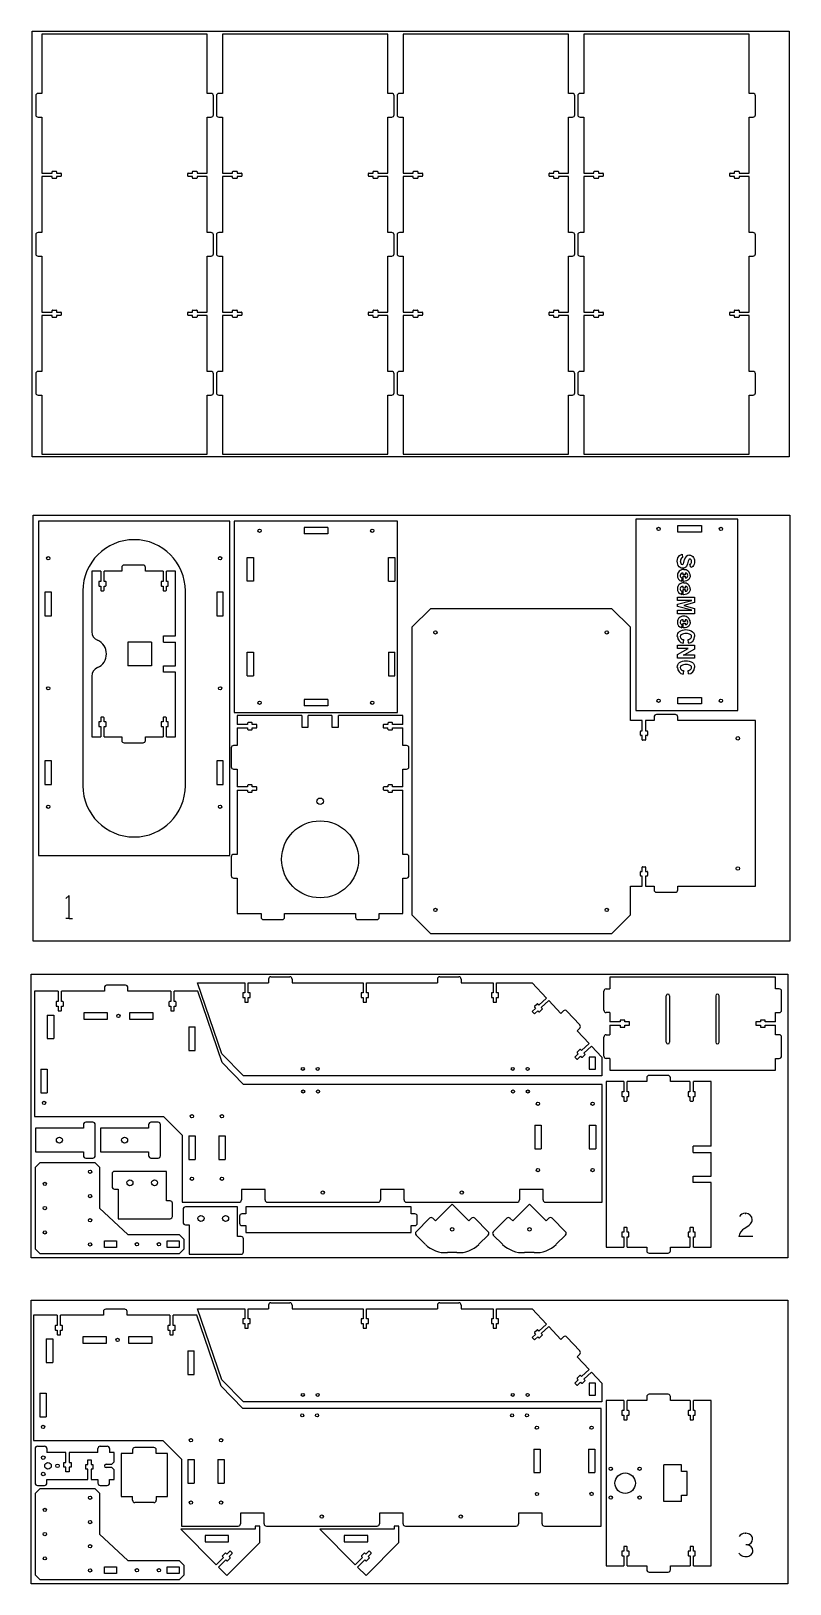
# Model space of a CAD drawing. Header units: inches. Extents: x -3098 to -2283, y -505 to 1163.
import ezdxf

# ---------------------------------------------------------------- set-up
doc = ezdxf.new("R2010")
doc.units = ezdxf.units.IN
doc.header["$MEASUREMENT"] = 0
doc.linetypes.add('Continuous2', pattern=[0])

msp = doc.modelspace()

# ---------------------------------------------------------------- linework, layer by layer
at = {"color": 2, "linetype": 'Continuous2', "lineweight": -3, "true_color": 0xffff00}
for p, q in [((-3096.6, 1162.6), (-2283.8, 1162.6)), ((-3096.6, 705.4), (-3096.6, 1162.6)), ((-2283.8, 1162.6), (-2283.8, 705.4)), ((-2283.8, 705.4), (-3096.6, 705.4)), ((-3095.8, 642.7), (-2283, 642.7)), ((-3095.8, 185.5), (-3095.8, 642.7)), ((-2283, 642.7), (-2283, 185.5)), ((-2283, 185.5), (-3095.8, 185.5)), ((-3097.9, 150.1), (-2285.1, 150.1)), ((-3097.9, -154.7), (-3097.9, 150.1)), ((-2285.1, 150.1), (-2285.1, -154.7)), ((-2285.1, -154.7), (-3097.9, -154.7)), ((-3097.9, -199.9), (-2285.1, -199.9)), ((-3097.9, -504.7), (-3097.9, -199.9)), ((-2285.1, -199.9), (-2285.1, -504.7)), ((-2285.1, -504.7), (-3097.9, -504.7))]:
    msp.add_line(p, q, dxfattribs=at)
at = {"color": 1, "linetype": 'Continuous2', "lineweight": -3, "true_color": 0xff0000}
for p, q in [((-3086.4, 1159.1), (-3086.4, 1095.6)), ((-2908.6, 1159.1), (-3086.4, 1159.1)), ((-2908.6, 1095.6), (-2908.6, 1159.1)), ((-2892.4, 1159.1), (-2892.4, 1095.6)), ((-2714.6, 1159.1), (-2892.4, 1159.1)), ((-2714.6, 1095.6), (-2714.6, 1159.1)), ((-2698.4, 1159.1), (-2698.4, 1095.6)), ((-2520.6, 1159.1), (-2698.4, 1159.1)), ((-2520.6, 1095.6), (-2520.6, 1159.1)), ((-2504.4, 1159.1), (-2504.4, 1095.6)), ((-2326.6, 1159.1), (-2504.4, 1159.1)), ((-2326.6, 1095.6), (-2326.6, 1159.1)), ((-3092.9, 1093.1), (-3092.9, 1072.7)), ((-3086.4, 1095.6), (-3090.4, 1095.6)), ((-2904.6, 1095.6), (-2908.6, 1095.6)), ((-2902.1, 1072.7), (-2902.1, 1093.1)), ((-2898.9, 1093.1), (-2898.9, 1072.7)), ((-2892.4, 1095.6), (-2896.4, 1095.6)), ((-2710.6, 1095.6), (-2714.6, 1095.6)), ((-2708.1, 1072.7), (-2708.1, 1093.1)), ((-2704.9, 1093.1), (-2704.9, 1072.7)), ((-2698.4, 1095.6), (-2702.4, 1095.6)), ((-2516.6, 1095.6), (-2520.6, 1095.6)), ((-2514.1, 1072.7), (-2514.1, 1093.1)), ((-2510.9, 1093.1), (-2510.9, 1072.7)), ((-2504.4, 1095.6), (-2508.4, 1095.6)), ((-2322.6, 1095.6), (-2326.6, 1095.6)), ((-2320.1, 1072.7), (-2320.1, 1093.1)), ((-3090.4, 1070.2), (-3086.4, 1070.2)), ((-3086.4, 1070.2), (-3086.4, 1010)), ((-2908.6, 1010), (-2908.6, 1070.2)), ((-2908.6, 1070.2), (-2904.6, 1070.2)), ((-2896.4, 1070.2), (-2892.4, 1070.2)), ((-2892.4, 1070.2), (-2892.4, 1010)), ((-2714.6, 1010), (-2714.6, 1070.2)), ((-2714.6, 1070.2), (-2710.6, 1070.2)), ((-2702.4, 1070.2), (-2698.4, 1070.2)), ((-2698.4, 1070.2), (-2698.4, 1010)), ((-2520.6, 1010), (-2520.6, 1070.2)), ((-2520.6, 1070.2), (-2516.6, 1070.2)), ((-2508.4, 1070.2), (-2504.4, 1070.2)), ((-2504.4, 1070.2), (-2504.4, 1010)), ((-2326.6, 1010), (-2326.6, 1070.2)), ((-2326.6, 1070.2), (-2322.6, 1070.2)), ((-3086.4, 1010), (-3075.4, 1010)), ((-3086.4, 1006.5), (-3086.4, 946.3)), ((-3075.4, 1006.5), (-3086.4, 1006.5)), ((-3075.4, 1010), (-3075.4, 1011.6)), ((-3075.4, 1004.9), (-3075.4, 1006.5)), ((-3074.9, 1012.1), (-3070.9, 1012.1)), ((-3070.9, 1004.4), (-3074.9, 1004.4)), ((-3070.4, 1011.6), (-3070.4, 1010)), ((-3070.4, 1010), (-3065.9, 1010)), ((-3070.4, 1006.5), (-3070.4, 1004.9)), ((-3065.9, 1006.5), (-3070.4, 1006.5)), ((-3065.4, 1009.5), (-3065.4, 1007)), ((-2929.6, 1007), (-2929.6, 1009.5)), ((-2929.1, 1010), (-2924.6, 1010)), ((-2924.6, 1006.5), (-2929.1, 1006.5)), ((-2924.6, 1010), (-2924.6, 1011.6)), ((-2924.6, 1004.9), (-2924.6, 1006.5)), ((-2924.1, 1012.1), (-2920.1, 1012.1)), ((-2920.1, 1004.4), (-2924.1, 1004.4)), ((-2919.6, 1011.6), (-2919.6, 1010)), ((-2919.6, 1010), (-2908.6, 1010)), ((-2919.6, 1006.5), (-2919.6, 1004.9)), ((-2908.6, 1006.5), (-2919.6, 1006.5)), ((-2908.6, 946.3), (-2908.6, 1006.5)), ((-2892.4, 1010), (-2881.4, 1010)), ((-2892.4, 1006.5), (-2892.4, 946.3)), ((-2881.4, 1006.5), (-2892.4, 1006.5)), ((-2881.4, 1010), (-2881.4, 1011.6)), ((-2881.4, 1004.9), (-2881.4, 1006.5)), ((-2880.9, 1012.1), (-2876.9, 1012.1)), ((-2876.9, 1004.4), (-2880.9, 1004.4)), ((-2876.4, 1011.6), (-2876.4, 1010)), ((-2876.4, 1010), (-2871.9, 1010)), ((-2876.4, 1006.5), (-2876.4, 1004.9)), ((-2871.9, 1006.5), (-2876.4, 1006.5)), ((-2871.4, 1009.5), (-2871.4, 1007)), ((-2735.6, 1007), (-2735.6, 1009.5)), ((-2735.1, 1010), (-2730.6, 1010)), ((-2730.6, 1006.5), (-2735.1, 1006.5)), ((-2730.6, 1010), (-2730.6, 1011.6)), ((-2730.6, 1004.9), (-2730.6, 1006.5)), ((-2730.1, 1012.1), (-2726.1, 1012.1)), ((-2726.1, 1004.4), (-2730.1, 1004.4)), ((-2725.6, 1011.6), (-2725.6, 1010)), ((-2725.6, 1010), (-2714.6, 1010)), ((-2725.6, 1006.5), (-2725.6, 1004.9)), ((-2714.6, 1006.5), (-2725.6, 1006.5)), ((-2714.6, 946.3), (-2714.6, 1006.5)), ((-2698.4, 1010), (-2687.4, 1010)), ((-2698.4, 1006.5), (-2698.4, 946.3)), ((-2687.4, 1006.5), (-2698.4, 1006.5)), ((-2687.4, 1010), (-2687.4, 1011.6)), ((-2687.4, 1004.9), (-2687.4, 1006.5)), ((-2686.9, 1012.1), (-2682.9, 1012.1)), ((-2682.9, 1004.4), (-2686.9, 1004.4)), ((-2682.4, 1011.6), (-2682.4, 1010)), ((-2682.4, 1010), (-2677.9, 1010)), ((-2682.4, 1006.5), (-2682.4, 1004.9)), ((-2677.9, 1006.5), (-2682.4, 1006.5)), ((-2677.4, 1009.5), (-2677.4, 1007)), ((-2541.6, 1007), (-2541.6, 1009.5)), ((-2541.1, 1010), (-2536.6, 1010)), ((-2536.6, 1006.5), (-2541.1, 1006.5)), ((-2536.6, 1010), (-2536.6, 1011.6)), ((-2536.6, 1004.9), (-2536.6, 1006.5)), ((-2536.1, 1012.1), (-2532.1, 1012.1)), ((-2532.1, 1004.4), (-2536.1, 1004.4)), ((-2531.6, 1011.6), (-2531.6, 1010)), ((-2531.6, 1010), (-2520.6, 1010)), ((-2531.6, 1006.5), (-2531.6, 1004.9)), ((-2520.6, 1006.5), (-2531.6, 1006.5)), ((-2520.6, 946.3), (-2520.6, 1006.5)), ((-2504.4, 1010), (-2493.4, 1010)), ((-2504.4, 1006.5), (-2504.4, 946.3)), ((-2493.4, 1006.5), (-2504.4, 1006.5)), ((-2493.4, 1010), (-2493.4, 1011.6)), ((-2493.4, 1004.9), (-2493.4, 1006.5)), ((-2492.9, 1012.1), (-2488.9, 1012.1)), ((-2488.9, 1004.4), (-2492.9, 1004.4)), ((-2488.4, 1011.6), (-2488.4, 1010)), ((-2488.4, 1010), (-2483.9, 1010)), ((-2488.4, 1006.5), (-2488.4, 1004.9)), ((-2483.9, 1006.5), (-2488.4, 1006.5)), ((-2483.4, 1009.5), (-2483.4, 1007)), ((-2347.6, 1007), (-2347.6, 1009.5)), ((-2347.1, 1010), (-2342.6, 1010)), ((-2342.6, 1006.5), (-2347.1, 1006.5)), ((-2342.6, 1010), (-2342.6, 1011.6)), ((-2342.6, 1004.9), (-2342.6, 1006.5)), ((-2342.1, 1012.1), (-2338.1, 1012.1)), ((-2338.1, 1004.4), (-2342.1, 1004.4)), ((-2337.6, 1011.6), (-2337.6, 1010)), ((-2337.6, 1010), (-2326.6, 1010)), ((-2337.6, 1006.5), (-2337.6, 1004.9)), ((-2326.6, 1006.5), (-2337.6, 1006.5)), ((-2326.6, 946.3), (-2326.6, 1006.5)), ((-3092.9, 943.8), (-3092.9, 923.4)), ((-3086.4, 946.3), (-3090.4, 946.3)), ((-2904.6, 946.3), (-2908.6, 946.3)), ((-2902.1, 923.4), (-2902.1, 943.8)), ((-2898.9, 943.8), (-2898.9, 923.4)), ((-2892.4, 946.3), (-2896.4, 946.3)), ((-2710.6, 946.3), (-2714.6, 946.3)), ((-2708.1, 923.4), (-2708.1, 943.8)), ((-2704.9, 943.8), (-2704.9, 923.4)), ((-2698.4, 946.3), (-2702.4, 946.3)), ((-2516.6, 946.3), (-2520.6, 946.3)), ((-2514.1, 923.4), (-2514.1, 943.8)), ((-2510.9, 943.8), (-2510.9, 923.4)), ((-2504.4, 946.3), (-2508.4, 946.3)), ((-2322.6, 946.3), (-2326.6, 946.3)), ((-2320.1, 923.4), (-2320.1, 943.8)), ((-3090.4, 920.9), (-3086.4, 920.9)), ((-3086.4, 920.9), (-3086.4, 860.8)), ((-2908.6, 920.9), (-2904.6, 920.9)), ((-2908.6, 860.8), (-2908.6, 920.9)), ((-2896.4, 920.9), (-2892.4, 920.9)), ((-2892.4, 920.9), (-2892.4, 860.8)), ((-2714.6, 920.9), (-2710.6, 920.9)), ((-2714.6, 860.8), (-2714.6, 920.9)), ((-2702.4, 920.9), (-2698.4, 920.9)), ((-2698.4, 920.9), (-2698.4, 860.8)), ((-2520.6, 920.9), (-2516.6, 920.9)), ((-2520.6, 860.8), (-2520.6, 920.9)), ((-2508.4, 920.9), (-2504.4, 920.9)), ((-2504.4, 920.9), (-2504.4, 860.8)), ((-2326.6, 920.9), (-2322.6, 920.9)), ((-2326.6, 860.8), (-2326.6, 920.9)), ((-3086.4, 860.8), (-3075.4, 860.8)), ((-3075.4, 857.3), (-3086.4, 857.3)), ((-3086.4, 857.3), (-3086.4, 797.1)), ((-3075.4, 860.8), (-3075.4, 862.4)), ((-3075.4, 855.7), (-3075.4, 857.3)), ((-3074.9, 862.9), (-3070.9, 862.9)), ((-3070.9, 855.2), (-3074.9, 855.2)), ((-3070.4, 862.4), (-3070.4, 860.8)), ((-3070.4, 860.8), (-3065.9, 860.8)), ((-3070.4, 857.3), (-3070.4, 855.7)), ((-3065.9, 857.3), (-3070.4, 857.3)), ((-3065.4, 860.3), (-3065.4, 857.8)), ((-2929.6, 857.8), (-2929.6, 860.3)), ((-2929.1, 860.8), (-2924.6, 860.8)), ((-2924.6, 857.3), (-2929.1, 857.3)), ((-2924.6, 860.8), (-2924.6, 862.4)), ((-2924.6, 855.7), (-2924.6, 857.3)), ((-2924.1, 862.9), (-2920.1, 862.9)), ((-2920.1, 855.2), (-2924.1, 855.2)), ((-2919.6, 862.4), (-2919.6, 860.8)), ((-2919.6, 860.8), (-2908.6, 860.8)), ((-2919.6, 857.3), (-2919.6, 855.7)), ((-2908.6, 857.3), (-2919.6, 857.3)), ((-2908.6, 797.1), (-2908.6, 857.3)), ((-2892.4, 860.8), (-2881.4, 860.8)), ((-2881.4, 857.3), (-2892.4, 857.3)), ((-2892.4, 857.3), (-2892.4, 797.1)), ((-2881.4, 860.8), (-2881.4, 862.4)), ((-2881.4, 855.7), (-2881.4, 857.3)), ((-2880.9, 862.9), (-2876.9, 862.9)), ((-2876.9, 855.2), (-2880.9, 855.2)), ((-2876.4, 862.4), (-2876.4, 860.8)), ((-2876.4, 860.8), (-2871.9, 860.8)), ((-2876.4, 857.3), (-2876.4, 855.7)), ((-2871.9, 857.3), (-2876.4, 857.3)), ((-2871.4, 860.3), (-2871.4, 857.8)), ((-2735.6, 857.8), (-2735.6, 860.3)), ((-2735.1, 860.8), (-2730.6, 860.8)), ((-2730.6, 857.3), (-2735.1, 857.3)), ((-2730.6, 860.8), (-2730.6, 862.4)), ((-2730.6, 855.7), (-2730.6, 857.3)), ((-2730.1, 862.9), (-2726.1, 862.9)), ((-2726.1, 855.2), (-2730.1, 855.2)), ((-2725.6, 862.4), (-2725.6, 860.8)), ((-2725.6, 860.8), (-2714.6, 860.8)), ((-2725.6, 857.3), (-2725.6, 855.7)), ((-2714.6, 857.3), (-2725.6, 857.3)), ((-2714.6, 797.1), (-2714.6, 857.3)), ((-2698.4, 860.8), (-2687.4, 860.8)), ((-2687.4, 857.3), (-2698.4, 857.3)), ((-2698.4, 857.3), (-2698.4, 797.1)), ((-2687.4, 860.8), (-2687.4, 862.4)), ((-2687.4, 855.7), (-2687.4, 857.3)), ((-2686.9, 862.9), (-2682.9, 862.9)), ((-2682.9, 855.2), (-2686.9, 855.2)), ((-2682.4, 862.4), (-2682.4, 860.8)), ((-2682.4, 860.8), (-2677.9, 860.8)), ((-2682.4, 857.3), (-2682.4, 855.7)), ((-2677.9, 857.3), (-2682.4, 857.3)), ((-2677.4, 860.3), (-2677.4, 857.8)), ((-2541.6, 857.8), (-2541.6, 860.3)), ((-2541.1, 860.8), (-2536.6, 860.8)), ((-2536.6, 857.3), (-2541.1, 857.3)), ((-2536.6, 860.8), (-2536.6, 862.4)), ((-2536.6, 855.7), (-2536.6, 857.3)), ((-2536.1, 862.9), (-2532.1, 862.9)), ((-2532.1, 855.2), (-2536.1, 855.2)), ((-2531.6, 862.4), (-2531.6, 860.8)), ((-2531.6, 860.8), (-2520.6, 860.8)), ((-2531.6, 857.3), (-2531.6, 855.7)), ((-2520.6, 857.3), (-2531.6, 857.3)), ((-2520.6, 797.1), (-2520.6, 857.3)), ((-2504.4, 860.8), (-2493.4, 860.8)), ((-2493.4, 857.3), (-2504.4, 857.3)), ((-2504.4, 857.3), (-2504.4, 797.1)), ((-2493.4, 860.8), (-2493.4, 862.4)), ((-2493.4, 855.7), (-2493.4, 857.3)), ((-2492.9, 862.9), (-2488.9, 862.9)), ((-2488.9, 855.2), (-2492.9, 855.2)), ((-2488.4, 862.4), (-2488.4, 860.8)), ((-2488.4, 860.8), (-2483.9, 860.8)), ((-2488.4, 857.3), (-2488.4, 855.7)), ((-2483.9, 857.3), (-2488.4, 857.3)), ((-2483.4, 860.3), (-2483.4, 857.8)), ((-2347.6, 857.8), (-2347.6, 860.3)), ((-2347.1, 860.8), (-2342.6, 860.8)), ((-2342.6, 857.3), (-2347.1, 857.3)), ((-2342.6, 860.8), (-2342.6, 862.4)), ((-2342.6, 855.7), (-2342.6, 857.3)), ((-2342.1, 862.9), (-2338.1, 862.9)), ((-2338.1, 855.2), (-2342.1, 855.2)), ((-2337.6, 862.4), (-2337.6, 860.8)), ((-2337.6, 860.8), (-2326.6, 860.8)), ((-2337.6, 857.3), (-2337.6, 855.7)), ((-2326.6, 857.3), (-2337.6, 857.3)), ((-2326.6, 797.1), (-2326.6, 857.3)), ((-3092.9, 794.6), (-3092.9, 774.2)), ((-3086.4, 797.1), (-3090.4, 797.1)), ((-2904.6, 797.1), (-2908.6, 797.1)), ((-2902.1, 774.2), (-2902.1, 794.6)), ((-2898.9, 794.6), (-2898.9, 774.2)), ((-2892.4, 797.1), (-2896.4, 797.1)), ((-2710.6, 797.1), (-2714.6, 797.1)), ((-2708.1, 774.2), (-2708.1, 794.6)), ((-2704.9, 794.6), (-2704.9, 774.2)), ((-2698.4, 797.1), (-2702.4, 797.1)), ((-2516.6, 797.1), (-2520.6, 797.1)), ((-2514.1, 774.2), (-2514.1, 794.6)), ((-2510.9, 794.6), (-2510.9, 774.2)), ((-2504.4, 797.1), (-2508.4, 797.1)), ((-2322.6, 797.1), (-2326.6, 797.1)), ((-2320.1, 774.2), (-2320.1, 794.6)), ((-3090.4, 771.7), (-3086.4, 771.7)), ((-3086.4, 771.7), (-3086.4, 708.2)), ((-2908.6, 771.7), (-2904.6, 771.7)), ((-2908.6, 708.2), (-2908.6, 771.7)), ((-2896.4, 771.7), (-2892.4, 771.7)), ((-2892.4, 771.7), (-2892.4, 708.2)), ((-2714.6, 771.7), (-2710.6, 771.7)), ((-2714.6, 708.2), (-2714.6, 771.7)), ((-2702.4, 771.7), (-2698.4, 771.7)), ((-2698.4, 771.7), (-2698.4, 708.2)), ((-2520.6, 771.7), (-2516.6, 771.7)), ((-2520.6, 708.2), (-2520.6, 771.7)), ((-2508.4, 771.7), (-2504.4, 771.7)), ((-2504.4, 771.7), (-2504.4, 708.2)), ((-2326.6, 771.7), (-2322.6, 771.7)), ((-2326.6, 708.2), (-2326.6, 771.7)), ((-3086.4, 708.2), (-2908.6, 708.2)), ((-2892.4, 708.2), (-2714.6, 708.2)), ((-2698.4, 708.2), (-2520.6, 708.2)), ((-2504.4, 708.2), (-2326.6, 708.2)), ((-2884.6, 636.5), (-3089.9, 636.5)), ((-3089.9, 636.5), (-3089.9, 277.3)), ((-2884.6, 277.3), (-2884.6, 636.5)), ((-2879.7, 636.4), (-2879.7, 431.1)), ((-2704.3, 636.4), (-2879.7, 636.4)), ((-2704.3, 431.1), (-2704.3, 636.4)), ((-2448.4, 638.5), (-2448.4, 433.2)), ((-2338.8, 638.5), (-2448.4, 638.5)), ((-2338.8, 433.2), (-2338.8, 638.5)), ((-2669, 542.4), (-2689, 522.4)), ((-2474.3, 542.4), (-2669, 542.4)), ((-2454.3, 522.4), (-2474.3, 542.4)), ((-2689, 522.4), (-2689, 213.6)), ((-2454.3, 422.2), (-2454.3, 522.4)), ((-2879.7, 431.1), (-2704.3, 431.1)), ((-2876.4, 427.8), (-2876.4, 418.1)), ((-2807, 427.8), (-2876.4, 427.8)), ((-2865.4, 418.1), (-2876.4, 418.1)), ((-2865.4, 419.6), (-2865.4, 418.1)), ((-2860.9, 420.1), (-2864.9, 420.1)), ((-2860.4, 418.1), (-2860.4, 419.6)), ((-2855.9, 418.1), (-2860.4, 418.1)), ((-2855.4, 415), (-2855.4, 417.6)), ((-2807, 427.8), (-2807, 415.1)), ((-2800.2, 415.1), (-2800.2, 427.8)), ((-2774.8, 427.8), (-2800.2, 427.8)), ((-2774.8, 427.8), (-2774.8, 415.1)), ((-2767.9, 415.1), (-2767.9, 427.8)), ((-2698.6, 427.8), (-2767.9, 427.8)), ((-2719.6, 417.6), (-2719.6, 415)), ((-2714.6, 418.1), (-2719.1, 418.1)), ((-2714.6, 419.6), (-2714.6, 418.1)), ((-2710.1, 420.1), (-2714.1, 420.1)), ((-2709.6, 418.1), (-2709.6, 419.6)), ((-2698.6, 418.1), (-2709.6, 418.1)), ((-2698.6, 418.1), (-2698.6, 427.8)), ((-2441.6, 422.2), (-2454.3, 422.2)), ((-2448.4, 433.2), (-2338.8, 433.2)), ((-2441.6, 411.2), (-2441.6, 422.2)), ((-2438, 422.2), (-2438, 411.2)), ((-2428.9, 422.2), (-2438, 422.2)), ((-2428.9, 426.2), (-2428.9, 422.2)), ((-2406, 428.7), (-2426.4, 428.7)), ((-2403.5, 422.2), (-2403.5, 426.2)), ((-2319.9, 422.2), (-2403.5, 422.2)), ((-2319.9, 244.4), (-2319.9, 422.2)), ((-2876.4, 414.5), (-2876.4, 395.5)), ((-2876.4, 414.5), (-2865.4, 414.5)), ((-2865.4, 414.5), (-2865.4, 412.9)), ((-2864.9, 412.4), (-2860.9, 412.4)), ((-2860.4, 412.9), (-2860.4, 414.5)), ((-2860.4, 414.5), (-2855.9, 414.5)), ((-2807, 415.1), (-2800.2, 415.1)), ((-2774.8, 415.1), (-2767.9, 415.1)), ((-2719.1, 414.5), (-2714.6, 414.5)), ((-2714.6, 412.9), (-2714.6, 414.5)), ((-2714.1, 412.4), (-2710.1, 412.4)), ((-2709.6, 412.9), (-2709.6, 414.5)), ((-2709.6, 414.5), (-2698.6, 414.5)), ((-2698.6, 395.5), (-2698.6, 414.5)), ((-2443.6, 406.7), (-2443.6, 410.7)), ((-2443.1, 411.2), (-2441.6, 411.2)), ((-2441.6, 406.2), (-2443.1, 406.2)), ((-2441.6, 401.7), (-2441.6, 406.2)), ((-2438.5, 401.2), (-2441.1, 401.2)), ((-2438, 411.2), (-2436.4, 411.2)), ((-2438, 406.2), (-2438, 401.7)), ((-2436.4, 406.2), (-2438, 406.2)), ((-2435.9, 410.7), (-2435.9, 406.7)), ((-2882.9, 393), (-2882.9, 372.6)), ((-2876.4, 395.5), (-2880.4, 395.5)), ((-2694.6, 395.5), (-2698.6, 395.5)), ((-2692.1, 372.6), (-2692.1, 393)), ((-2880.4, 370.1), (-2876.4, 370.1)), ((-2876.4, 370.1), (-2876.4, 351.1)), ((-2698.6, 370.1), (-2694.6, 370.1)), ((-2698.6, 351.1), (-2698.6, 370.1)), ((-2865.4, 351.1), (-2876.4, 351.1)), ((-2865.4, 352.7), (-2865.4, 351.1)), ((-2860.9, 353.2), (-2864.9, 353.2)), ((-2860.4, 351.1), (-2860.4, 352.7)), ((-2855.9, 351.1), (-2860.4, 351.1)), ((-2855.4, 348.1), (-2855.4, 350.6)), ((-2719.6, 350.6), (-2719.6, 348.1)), ((-2714.6, 351.1), (-2719.1, 351.1)), ((-2714.6, 352.7), (-2714.6, 351.1)), ((-2710.1, 353.2), (-2714.1, 353.2)), ((-2709.6, 351.1), (-2709.6, 352.7)), ((-2698.6, 351.1), (-2709.6, 351.1)), ((-2876.4, 347.6), (-2876.4, 278.6)), ((-2876.4, 347.6), (-2865.4, 347.6)), ((-2865.4, 347.6), (-2865.4, 346)), ((-2864.9, 345.5), (-2860.9, 345.5)), ((-2860.4, 346), (-2860.4, 347.6)), ((-2860.4, 347.6), (-2855.9, 347.6)), ((-2719.1, 347.6), (-2714.6, 347.6)), ((-2714.6, 347.6), (-2714.6, 346)), ((-2714.1, 345.5), (-2710.1, 345.5)), ((-2709.6, 346), (-2709.6, 347.6)), ((-2709.6, 347.6), (-2698.6, 347.6)), ((-2698.6, 278.6), (-2698.6, 347.6)), ((-3089.9, 277.3), (-2884.6, 277.3)), ((-2882.9, 276.1), (-2882.9, 255.7)), ((-2876.4, 278.6), (-2880.4, 278.6)), ((-2694.6, 278.6), (-2698.6, 278.6)), ((-2692.1, 255.7), (-2692.1, 276.1)), ((-2880.4, 253.2), (-2876.4, 253.2)), ((-2876.4, 253.2), (-2876.4, 215.1)), ((-2698.6, 253.2), (-2694.6, 253.2)), ((-2698.6, 215.1), (-2698.6, 253.2)), ((-2443.6, 255.9), (-2443.6, 259.9)), ((-2443.1, 260.4), (-2441.6, 260.4)), ((-2441.6, 255.4), (-2443.1, 255.4)), ((-2441.6, 260.4), (-2441.6, 264.9)), ((-2441.6, 244.4), (-2441.6, 255.4)), ((-2441.1, 265.4), (-2438.5, 265.4)), ((-2438, 264.9), (-2438, 260.4)), ((-2438, 260.4), (-2436.4, 260.4)), ((-2438, 255.4), (-2438, 244.4)), ((-2436.4, 255.4), (-2438, 255.4)), ((-2435.9, 259.9), (-2435.9, 255.9)), ((-2454.3, 244.4), (-2441.6, 244.4)), ((-2454.3, 213.6), (-2454.3, 244.4)), ((-2438, 244.4), (-2428.9, 244.4)), ((-2428.9, 244.4), (-2428.9, 240.4)), ((-2426.4, 237.9), (-2406, 237.9)), ((-2403.5, 240.4), (-2403.5, 244.4)), ((-2403.5, 244.4), (-2319.9, 244.4)), ((-2876.4, 215.1), (-2850.9, 215.1)), ((-2850.9, 215.1), (-2850.9, 211.1)), ((-2848.4, 208.6), (-2828.1, 208.6)), ((-2825.6, 215.1), (-2749.4, 215.1)), ((-2825.6, 211.1), (-2825.6, 215.1)), ((-2749.4, 215.1), (-2749.4, 211.1)), ((-2746.9, 208.6), (-2726.5, 208.6)), ((-2724, 215.1), (-2698.6, 215.1)), ((-2724, 211.1), (-2724, 215.1)), ((-2689, 213.6), (-2669, 193.6)), ((-2474.3, 193.6), (-2454.3, 213.6)), ((-2669, 193.6), (-2474.3, 193.6)), ((-3019.2, 135.6), (-3019.2, 131.6)), ((-2996.3, 138.1), (-3016.7, 138.1)), ((-2993.8, 131.6), (-2993.8, 135.6)), ((-2919.1, 140.8), (-2868.3, 140.8)), ((-2893, 64.4), (-2919.1, 140.8)), ((-2868.3, 140.8), (-2868.3, 129.8)), ((-2864.8, 140.8), (-2842.9, 140.8)), ((-2864.8, 129.8), (-2864.8, 140.8)), ((-2842.9, 144.8), (-2842.9, 140.8)), ((-2840.4, 147.3), (-2820, 147.3)), ((-2817.5, 144.8), (-2817.5, 140.8)), ((-2817.5, 140.8), (-2741.3, 140.8)), ((-2741.3, 140.8), (-2741.3, 129.8)), ((-2737.7, 140.8), (-2661.5, 140.8)), ((-2737.7, 129.8), (-2737.7, 140.8)), ((-2661.5, 144.8), (-2661.5, 140.8)), ((-2659, 147.3), (-2638.6, 147.3)), ((-2636.1, 144.8), (-2636.1, 140.8)), ((-2636.1, 140.8), (-2601.6, 140.8)), ((-2601.6, 140.8), (-2601.6, 129.8)), ((-2598, 140.8), (-2559.9, 140.8)), ((-2598, 129.8), (-2598, 140.8)), ((-2559.9, 140.8), (-2544.4, 124.3)), ((-2480.3, 134.2), (-2476.3, 134.2)), ((-2476.3, 146.9), (-2476.3, 134.2)), ((-2298.5, 146.9), (-2476.3, 146.9)), ((-2298.5, 134.2), (-2298.5, 146.9)), ((-2294.5, 134.2), (-2298.5, 134.2)), ((-3094.2, 131.6), (-3094.2, -2.8)), ((-3068.8, 131.6), (-3094.2, 131.6)), ((-3070.9, 120.1), (-3070.9, 116.1)), ((-3068.8, 120.6), (-3070.4, 120.6)), ((-3068.8, 131.6), (-3068.8, 120.6)), ((-3065.3, 120.6), (-3065.3, 131.6)), ((-3019.2, 131.6), (-3065.3, 131.6)), ((-3063.7, 120.6), (-3065.3, 120.6)), ((-3063.2, 116.1), (-3063.2, 120.1)), ((-2947.8, 131.6), (-2993.8, 131.6)), ((-2949.9, 120.1), (-2949.9, 116.1)), ((-2947.8, 120.6), (-2949.4, 120.6)), ((-2947.8, 131.6), (-2947.8, 120.6)), ((-2944.2, 120.6), (-2944.2, 131.6)), ((-2918.8, 131.6), (-2944.2, 131.6)), ((-2942.6, 120.6), (-2944.2, 120.6)), ((-2942.1, 116.1), (-2942.1, 120.1)), ((-2892.7, 55.2), (-2918.8, 131.6)), ((-2870.4, 129.8), (-2870.4, 124.8)), ((-2868.3, 129.8), (-2870.4, 129.8)), ((-2870.4, 124.8), (-2868.3, 124.8)), ((-2868.3, 124.8), (-2868.3, 119.8)), ((-2868.3, 119.8), (-2864.8, 119.8)), ((-2862.7, 129.8), (-2864.8, 129.8)), ((-2864.8, 124.8), (-2862.7, 124.8)), ((-2864.8, 119.8), (-2864.8, 124.8)), ((-2862.7, 124.8), (-2862.7, 129.8)), ((-2743.4, 129.8), (-2743.4, 124.8)), ((-2741.3, 129.8), (-2743.4, 129.8)), ((-2743.4, 124.8), (-2741.3, 124.8)), ((-2741.3, 124.8), (-2741.3, 119.8)), ((-2741.3, 119.8), (-2737.7, 119.8)), ((-2735.7, 129.8), (-2737.7, 129.8)), ((-2737.7, 124.8), (-2735.7, 124.8)), ((-2737.7, 119.8), (-2737.7, 124.8)), ((-2735.7, 124.8), (-2735.7, 129.8)), ((-2603.6, 129.8), (-2603.6, 124.8)), ((-2601.6, 129.8), (-2603.6, 129.8)), ((-2603.6, 124.8), (-2601.6, 124.8)), ((-2601.6, 124.8), (-2601.6, 119.8)), ((-2601.6, 119.8), (-2598, 119.8)), ((-2595.9, 129.8), (-2598, 129.8)), ((-2598, 124.8), (-2595.9, 124.8)), ((-2598, 119.8), (-2598, 124.8)), ((-2595.9, 124.8), (-2595.9, 129.8)), ((-2554.3, 117.9), (-2557.2, 115.2)), ((-2552.5, 116.7), (-2553.5, 117.9)), ((-2544.4, 124.3), (-2552.5, 116.7)), ((-2550, 114.2), (-2542, 121.7)), ((-2542, 121.7), (-2529, 107.8)), ((-2482.8, 111.3), (-2482.8, 131.7)), ((-2292, 111.3), (-2292, 131.7)), ((-3070.4, 115.6), (-3068.8, 115.6)), ((-3068.8, 115.6), (-3068.8, 111.1)), ((-3068.3, 110.6), (-3065.8, 110.6)), ((-3065.3, 111.1), (-3065.3, 115.6)), ((-3065.3, 115.6), (-3063.7, 115.6)), ((-2949.4, 115.6), (-2947.8, 115.6)), ((-2947.8, 115.6), (-2947.8, 111.1)), ((-2947.3, 110.6), (-2944.7, 110.6)), ((-2944.2, 111.1), (-2944.2, 115.6)), ((-2944.2, 115.6), (-2942.6, 115.6)), ((-2556.1, 113.3), (-2559.4, 110.2)), ((-2559.4, 109.5), (-2557.7, 107.7)), ((-2557.2, 114.5), (-2556.1, 113.3)), ((-2557, 107.7), (-2553.7, 110.7)), ((-2553.7, 110.7), (-2552.6, 109.6)), ((-2551.9, 109.6), (-2549, 112.3)), ((-2549, 113), (-2550, 114.2)), ((-2526.1, 110.6), (-2529, 107.8)), ((-2508.6, 95.6), (-2522.6, 110.4)), ((-2476.3, 108.8), (-2480.3, 108.8)), ((-2476.3, 108.8), (-2476.3, 98.7)), ((-2460.3, 100.7), (-2465.3, 100.7)), ((-2465.3, 100.7), (-2465.3, 98.7)), ((-2460.3, 98.7), (-2460.3, 100.7)), ((-2309.5, 100.7), (-2314.5, 100.7)), ((-2314.5, 100.7), (-2314.5, 98.7)), ((-2309.5, 98.7), (-2309.5, 100.7)), ((-2298.5, 108.8), (-2294.5, 108.8)), ((-2298.5, 98.7), (-2298.5, 108.8)), ((-2511.6, 89.3), (-2508.7, 92)), ((-2511.6, 89.3), (-2498.7, 75.4)), ((-2480.3, 85), (-2476.3, 85)), ((-2465.3, 98.7), (-2476.3, 98.7)), ((-2476.3, 95.1), (-2476.3, 85)), ((-2476.3, 95.1), (-2465.3, 95.1)), ((-2465.3, 95.1), (-2465.3, 93)), ((-2465.3, 93), (-2460.3, 93)), ((-2455.3, 98.7), (-2460.3, 98.7)), ((-2460.3, 93), (-2460.3, 95.1)), ((-2460.3, 95.1), (-2455.3, 95.1)), ((-2455.3, 95.1), (-2455.3, 98.7)), ((-2314.5, 98.7), (-2319.5, 98.7)), ((-2319.5, 98.7), (-2319.5, 95.1)), ((-2319.5, 95.1), (-2314.5, 95.1)), ((-2314.5, 95.1), (-2314.5, 93)), ((-2314.5, 93), (-2309.5, 93)), ((-2298.5, 98.7), (-2309.5, 98.7)), ((-2309.5, 93), (-2309.5, 95.1)), ((-2309.5, 95.1), (-2298.5, 95.1)), ((-2298.5, 85), (-2298.5, 95.1)), ((-2294.5, 85), (-2298.5, 85)), ((-2508.5, 69.1), (-2511.4, 66.3)), ((-2506.7, 67.9), (-2507.8, 69.1)), ((-2498.7, 75.4), (-2506.7, 67.9)), ((-2504.2, 65.3), (-2496.2, 72.8)), ((-2496.2, 72.8), (-2484.9, 60.8)), ((-2482.8, 62.1), (-2482.8, 82.5)), ((-2292, 62.1), (-2292, 82.5)), ((-2869.9, 40.8), (-2893, 64.4)), ((-2869.6, 31.6), (-2892.7, 55.2)), ((-2510.3, 64.5), (-2513.6, 61.4)), ((-2513.6, 60.7), (-2511.9, 58.8)), ((-2511.4, 65.6), (-2510.3, 64.5)), ((-2511.2, 58.8), (-2507.9, 61.9)), ((-2507.9, 61.9), (-2506.8, 60.7)), ((-2506.1, 60.7), (-2503.2, 63.4)), ((-2503.2, 64.2), (-2504.2, 65.3)), ((-2484.9, 60.8), (-2484.9, 40.8)), ((-2476.3, 59.6), (-2480.3, 59.6)), ((-2476.3, 59.6), (-2476.3, 46.9)), ((-2298.5, 59.6), (-2294.5, 59.6)), ((-2298.5, 46.9), (-2298.5, 59.6)), ((-2484.9, 40.8), (-2869.9, 40.8)), ((-2480.4, 34.8), (-2480.4, -143)), ((-2461.4, 34.8), (-2480.4, 34.8)), ((-2476.3, 46.9), (-2298.5, 46.9)), ((-2461.4, 34.8), (-2461.4, 23.8)), ((-2457.9, 23.8), (-2457.9, 34.8)), ((-2436.8, 34.8), (-2457.9, 34.8)), ((-2436.8, 38.8), (-2436.8, 34.8)), ((-2413.9, 41.3), (-2434.3, 41.3)), ((-2411.4, 34.8), (-2411.4, 38.8)), ((-2390.3, 34.8), (-2411.4, 34.8)), ((-2390.3, 34.8), (-2390.3, 23.8)), ((-2386.7, 23.8), (-2386.7, 34.8)), ((-2367.7, 34.8), (-2386.7, 34.8)), ((-2367.7, -34.5), (-2367.7, 34.8)), ((-2484.6, 31.6), (-2869.6, 31.6)), ((-2484.6, -94.8), (-2484.6, 31.6)), ((-2463.5, 23.3), (-2463.5, 19.3)), ((-2461.4, 23.8), (-2463, 23.8)), ((-2463, 18.8), (-2461.4, 18.8)), ((-2461.4, 18.8), (-2461.4, 14.3)), ((-2456.3, 23.8), (-2457.9, 23.8)), ((-2457.9, 14.3), (-2457.9, 18.8)), ((-2457.9, 18.8), (-2456.3, 18.8)), ((-2455.8, 19.3), (-2455.8, 23.3)), ((-2392.4, 23.3), (-2392.4, 19.3)), ((-2390.3, 23.8), (-2391.9, 23.8)), ((-2391.9, 18.8), (-2390.3, 18.8)), ((-2390.3, 18.8), (-2390.3, 14.3)), ((-2385.2, 23.8), (-2386.7, 23.8)), ((-2386.7, 14.3), (-2386.7, 18.8)), ((-2386.7, 18.8), (-2385.2, 18.8)), ((-2384.7, 19.3), (-2384.7, 23.3)), ((-2460.9, 13.8), (-2458.4, 13.8)), ((-2389.8, 13.8), (-2387.2, 13.8)), ((-3094.2, -2.8), (-2955.5, -2.8)), ((-3093.3, -15.5), (-3093.3, -40.9)), ((-3041.6, -15.5), (-3093.3, -15.5)), ((-3041.6, -11.5), (-3041.6, -15.5)), ((-3031.4, -9), (-3039.1, -9)), ((-3028.9, -44.9), (-3028.9, -11.5)), ((-3023.3, -15.5), (-3023.3, -40.9)), ((-2971.6, -15.5), (-3023.3, -15.5)), ((-2971.6, -11.5), (-2971.6, -15.5)), ((-2961.4, -9), (-2969.1, -9)), ((-2958.9, -44.9), (-2958.9, -11.5)), ((-2955.5, -2.8), (-2935.5, -22.8)), ((-2935.5, -22.8), (-2935.5, -94.8)), ((-3093.3, -40.9), (-3041.6, -40.9)), ((-3041.6, -40.9), (-3041.6, -44.9)), ((-3039.1, -47.4), (-3031.4, -47.4)), ((-3023.3, -40.9), (-2971.6, -40.9)), ((-2971.6, -40.9), (-2971.6, -44.9)), ((-2969.1, -47.4), (-2961.4, -47.4)), ((-2367.7, -34.5), (-2386.8, -34.5)), ((-2386.8, -41.4), (-2386.8, -34.5)), ((-2386.8, -41.4), (-2367.7, -41.4)), ((-2367.7, -66.8), (-2367.7, -41.4)), ((-3093.1, -57.2), (-3088.1, -52.2)), ((-3093.1, -145.2), (-3093.1, -57.2)), ((-3088.1, -52.2), (-3029.5, -52.2)), ((-3029.5, -52.2), (-3024.5, -57.2)), ((-3024.5, -57.2), (-3024.5, -101.2)), ((-3010.9, -64.2), (-3010.9, -78.2)), ((-2952.6, -61.7), (-3008.4, -61.7)), ((-2952.6, -93.4), (-2952.6, -61.7)), ((-3008.4, -80.7), (-3004.4, -80.7)), ((-3004.4, -80.7), (-3004.4, -112.5)), ((-2846.6, -81.1), (-2872, -81.1)), ((-2872, -81.1), (-2872, -92.3)), ((-2846.6, -92.3), (-2846.6, -81.1)), ((-2697.3, -81.1), (-2722.7, -81.1)), ((-2722.7, -81.1), (-2722.7, -92.3)), ((-2697.3, -92.3), (-2697.3, -81.1)), ((-2548.1, -81.1), (-2573.5, -81.1)), ((-2573.5, -81.1), (-2573.5, -92.3)), ((-2548.1, -92.3), (-2548.1, -81.1)), ((-2386.8, -66.8), (-2367.7, -66.8)), ((-2386.8, -73.6), (-2386.8, -66.8)), ((-2367.7, -73.6), (-2386.8, -73.6)), ((-2367.7, -143), (-2367.7, -73.6)), ((-2948.6, -93.4), (-2952.6, -93.4)), ((-2946.1, -110), (-2946.1, -95.9)), ((-2935.5, -94.8), (-2874.5, -94.8)), ((-2876.3, -99.9), (-2932.1, -99.9)), ((-2876.3, -131.7), (-2876.3, -99.9)), ((-2689.6, -99.9), (-2867.4, -99.9)), ((-2867.4, -99.9), (-2867.4, -107.3)), ((-2844.1, -94.8), (-2725.2, -94.8)), ((-2694.8, -94.8), (-2576, -94.8)), ((-2689.6, -107.3), (-2689.6, -99.9)), ((-2645.7, -97), (-2663.7, -115)), ((-2627.7, -115), (-2645.7, -97)), ((-2562.7, -97), (-2580.7, -115)), ((-2544.7, -115), (-2562.7, -97)), ((-2545.6, -94.8), (-2484.6, -94.8)), ((-3024.5, -101.2), (-2993.9, -129.6)), ((-3004.4, -112.5), (-2948.6, -112.5)), ((-2934.6, -102.4), (-2934.6, -116.5)), ((-2873.9, -109.8), (-2873.9, -117.5)), ((-2867.4, -107.3), (-2871.4, -107.3)), ((-2685.6, -107.3), (-2689.6, -107.3)), ((-2670.1, -112.1), (-2684.5, -126.5)), ((-2683.1, -117.5), (-2683.1, -109.8)), ((-2663.7, -115), (-2666.6, -112.1)), ((-2624.9, -112.1), (-2627.7, -115)), ((-2607, -126.5), (-2621.3, -112.1)), ((-2587.1, -112.1), (-2601.5, -126.5)), ((-2580.7, -115), (-2583.6, -112.1)), ((-2541.9, -112.1), (-2544.7, -115)), ((-2524, -126.5), (-2538.3, -112.1)), ((-2993.9, -129.6), (-2938.9, -129.6)), ((-2938.9, -129.6), (-2933.9, -134.6)), ((-2932.1, -119), (-2928.1, -119)), ((-2928.1, -119), (-2928.1, -150.7)), ((-2872.3, -131.7), (-2876.3, -131.7)), ((-2871.4, -120), (-2867.4, -120)), ((-2867.4, -120), (-2867.4, -127.3)), ((-2867.4, -127.3), (-2689.6, -127.3)), ((-2689.6, -127.3), (-2689.6, -120)), ((-2689.6, -120), (-2685.6, -120)), ((-2684.5, -130.1), (-2674.5, -140)), ((-2616.9, -140), (-2607, -130.1)), ((-2601.5, -130.1), (-2591.5, -140)), ((-2533.9, -140), (-2524, -130.1)), ((-2463.5, -127.5), (-2463.5, -131.5)), ((-2461.4, -127), (-2463, -127)), ((-2463, -132), (-2461.4, -132)), ((-2461.4, -122.5), (-2461.4, -127)), ((-2461.4, -132), (-2461.4, -143)), ((-2458.4, -122), (-2460.9, -122)), ((-2457.9, -127), (-2457.9, -122.5)), ((-2456.3, -127), (-2457.9, -127)), ((-2457.9, -143), (-2457.9, -132)), ((-2457.9, -132), (-2456.3, -132)), ((-2455.8, -131.5), (-2455.8, -127.5)), ((-2392.4, -127.5), (-2392.4, -131.5)), ((-2390.3, -127), (-2391.9, -127)), ((-2391.9, -132), (-2390.3, -132)), ((-2390.3, -122.5), (-2390.3, -127)), ((-2390.3, -132), (-2390.3, -143)), ((-2387.2, -122), (-2389.8, -122)), ((-2386.7, -127), (-2386.7, -122.5)), ((-2385.2, -127), (-2386.7, -127)), ((-2386.7, -143), (-2386.7, -132)), ((-2386.7, -132), (-2385.2, -132)), ((-2384.7, -131.5), (-2384.7, -127.5)), ((-3088.1, -150.2), (-3093.1, -145.2)), ((-2933.9, -145.2), (-2938.9, -150.2)), ((-2933.9, -134.6), (-2933.9, -145.2)), ((-2869.8, -148.2), (-2869.8, -134.2)), ((-2480.4, -143), (-2461.4, -143)), ((-2457.9, -143), (-2436.8, -143)), ((-2436.8, -143), (-2436.8, -147)), ((-2434.3, -149.5), (-2413.9, -149.5)), ((-2411.4, -143), (-2390.3, -143)), ((-2411.4, -147), (-2411.4, -143)), ((-2386.7, -143), (-2367.7, -143)), ((-2938.9, -150.2), (-3088.1, -150.2)), ((-2928.1, -150.7), (-2872.3, -150.7)), ((-3095.2, -216.2), (-3095.2, -350.6)), ((-3069.8, -216.2), (-3095.2, -216.2)), ((-3069.8, -216.2), (-3069.8, -227.2)), ((-3066.3, -227.2), (-3066.3, -216.2)), ((-3020.2, -216.2), (-3066.3, -216.2)), ((-3020.2, -212.2), (-3020.2, -216.2)), ((-2997.3, -209.7), (-3017.7, -209.7)), ((-2994.8, -216.2), (-2994.8, -212.2)), ((-2948.8, -216.2), (-2994.8, -216.2)), ((-2948.8, -216.2), (-2948.8, -227.2)), ((-2945.2, -227.2), (-2945.2, -216.2)), ((-2919.8, -216.2), (-2945.2, -216.2)), ((-2893.7, -292.5), (-2919.8, -216.2)), ((-2919.1, -209.2), (-2868.3, -209.2)), ((-2893, -285.6), (-2919.1, -209.2)), ((-2868.3, -209.2), (-2868.3, -220.2)), ((-2864.8, -209.2), (-2842.9, -209.2)), ((-2864.8, -220.2), (-2864.8, -209.2)), ((-2842.9, -205.2), (-2842.9, -209.2)), ((-2840.4, -202.7), (-2820, -202.7)), ((-2817.5, -205.2), (-2817.5, -209.2)), ((-2817.5, -209.2), (-2741.3, -209.2)), ((-2741.3, -209.2), (-2741.3, -220.2)), ((-2737.7, -209.2), (-2661.5, -209.2)), ((-2737.7, -220.2), (-2737.7, -209.2)), ((-2661.5, -205.2), (-2661.5, -209.2)), ((-2659, -202.7), (-2638.6, -202.7)), ((-2636.1, -205.2), (-2636.1, -209.2)), ((-2636.1, -209.2), (-2601.6, -209.2)), ((-2601.6, -209.2), (-2601.6, -220.2)), ((-2598, -209.2), (-2559.9, -209.2)), ((-2598, -220.2), (-2598, -209.2)), ((-2559.9, -209.2), (-2544.4, -225.7)), ((-3071.9, -227.7), (-3071.9, -231.7)), ((-3069.8, -227.2), (-3071.4, -227.2)), ((-3071.4, -232.2), (-3069.8, -232.2)), ((-3069.8, -232.2), (-3069.8, -236.7)), ((-3064.7, -227.2), (-3066.3, -227.2)), ((-3066.3, -236.7), (-3066.3, -232.2)), ((-3066.3, -232.2), (-3064.7, -232.2)), ((-3064.2, -231.7), (-3064.2, -227.7)), ((-2950.9, -227.7), (-2950.9, -231.7)), ((-2948.8, -227.2), (-2950.4, -227.2)), ((-2950.4, -232.2), (-2948.8, -232.2)), ((-2948.8, -232.2), (-2948.8, -236.7)), ((-2943.6, -227.2), (-2945.2, -227.2)), ((-2945.2, -236.7), (-2945.2, -232.2)), ((-2945.2, -232.2), (-2943.6, -232.2)), ((-2943.1, -231.7), (-2943.1, -227.7)), ((-2870.4, -220.2), (-2870.4, -225.2)), ((-2868.3, -220.2), (-2870.4, -220.2)), ((-2870.4, -225.2), (-2868.3, -225.2)), ((-2868.3, -225.2), (-2868.3, -230.2)), ((-2868.3, -230.2), (-2864.8, -230.2)), ((-2862.7, -220.2), (-2864.8, -220.2)), ((-2864.8, -225.2), (-2862.7, -225.2)), ((-2864.8, -230.2), (-2864.8, -225.2)), ((-2862.7, -225.2), (-2862.7, -220.2)), ((-2743.4, -220.2), (-2743.4, -225.2)), ((-2741.3, -220.2), (-2743.4, -220.2)), ((-2743.4, -225.2), (-2741.3, -225.2)), ((-2741.3, -225.2), (-2741.3, -230.2)), ((-2741.3, -230.2), (-2737.7, -230.2)), ((-2735.7, -220.2), (-2737.7, -220.2)), ((-2737.7, -225.2), (-2735.7, -225.2)), ((-2737.7, -230.2), (-2737.7, -225.2)), ((-2735.7, -225.2), (-2735.7, -220.2)), ((-2603.6, -220.2), (-2603.6, -225.2)), ((-2601.6, -220.2), (-2603.6, -220.2)), ((-2603.6, -225.2), (-2601.6, -225.2)), ((-2601.6, -225.2), (-2601.6, -230.2)), ((-2601.6, -230.2), (-2598, -230.2)), ((-2595.9, -220.2), (-2598, -220.2)), ((-2598, -225.2), (-2595.9, -225.2)), ((-2598, -230.2), (-2598, -225.2)), ((-2595.9, -225.2), (-2595.9, -220.2)), ((-2554.3, -232.1), (-2557.2, -234.8)), ((-2552.5, -233.3), (-2553.5, -232.1)), ((-2544.4, -225.7), (-2552.5, -233.3)), ((-2550, -235.8), (-2542, -228.3)), ((-2542, -228.3), (-2529, -242.2)), ((-3069.3, -237.2), (-3066.8, -237.2)), ((-2948.3, -237.2), (-2945.7, -237.2)), ((-2556.1, -236.7), (-2559.4, -239.8)), ((-2559.4, -240.5), (-2557.7, -242.3)), ((-2557.2, -235.5), (-2556.1, -236.7)), ((-2557, -242.3), (-2553.7, -239.3)), ((-2553.7, -239.3), (-2552.6, -240.4)), ((-2551.9, -240.4), (-2549, -237.7)), ((-2549, -237), (-2550, -235.8)), ((-2526.1, -239.4), (-2529, -242.2)), ((-2508.6, -254.4), (-2522.6, -239.6)), ((-2511.6, -260.7), (-2508.7, -258)), ((-2511.6, -260.7), (-2498.7, -274.6)), ((-2508.5, -280.9), (-2511.4, -283.7)), ((-2506.7, -282.1), (-2507.8, -280.9)), ((-2498.7, -274.6), (-2506.7, -282.1)), ((-2504.2, -284.7), (-2496.2, -277.2)), ((-2496.2, -277.2), (-2484.9, -289.2)), ((-2870.6, -316.2), (-2893.7, -292.5)), ((-2869.9, -309.2), (-2893, -285.6)), ((-2510.3, -285.5), (-2513.6, -288.6)), ((-2513.6, -289.3), (-2511.9, -291.2)), ((-2511.4, -284.4), (-2510.3, -285.5)), ((-2511.2, -291.2), (-2507.9, -288.1)), ((-2507.9, -288.1), (-2506.8, -289.3)), ((-2506.1, -289.3), (-2503.2, -286.6)), ((-2503.2, -285.8), (-2504.2, -284.7)), ((-2484.9, -289.2), (-2484.9, -309.2)), ((-2485.6, -316.2), (-2870.6, -316.2)), ((-2484.9, -309.2), (-2869.9, -309.2)), ((-2485.6, -442.6), (-2485.6, -316.2)), ((-2480.4, -307.6), (-2480.4, -485.4)), ((-2461.4, -307.6), (-2480.4, -307.6)), ((-2461.4, -307.6), (-2461.4, -318.6)), ((-2457.8, -318.6), (-2457.8, -307.6)), ((-2436.7, -307.6), (-2457.8, -307.6)), ((-2436.7, -303.6), (-2436.7, -307.6)), ((-2413.8, -301.1), (-2434.2, -301.1)), ((-2411.3, -307.6), (-2411.3, -303.6)), ((-2390.2, -307.6), (-2411.3, -307.6)), ((-2390.2, -307.6), (-2390.2, -318.6)), ((-2386.7, -318.6), (-2386.7, -307.6)), ((-2367.7, -307.6), (-2386.7, -307.6)), ((-2367.7, -485.4), (-2367.7, -307.6)), ((-2463.5, -319.1), (-2463.5, -323.1)), ((-2461.4, -318.6), (-2463, -318.6)), ((-2463, -323.6), (-2461.4, -323.6)), ((-2461.4, -323.6), (-2461.4, -328.1)), ((-2460.9, -328.6), (-2458.3, -328.6)), ((-2456.2, -318.6), (-2457.8, -318.6)), ((-2457.8, -328.1), (-2457.8, -323.6)), ((-2457.8, -323.6), (-2456.2, -323.6)), ((-2455.7, -323.1), (-2455.7, -319.1)), ((-2392.3, -319.1), (-2392.3, -323.1)), ((-2390.2, -318.6), (-2391.8, -318.6)), ((-2391.8, -323.6), (-2390.2, -323.6)), ((-2390.2, -323.6), (-2390.2, -328.1)), ((-2389.7, -328.6), (-2387.2, -328.6)), ((-2385.1, -318.6), (-2386.7, -318.6)), ((-2386.7, -328.1), (-2386.7, -323.6)), ((-2386.7, -323.6), (-2385.1, -323.6)), ((-2384.6, -323.1), (-2384.6, -319.1)), ((-3095.2, -350.6), (-2956.5, -350.6)), ((-3093.5, -359.4), (-3093.5, -396.4)), ((-3091, -356.9), (-3083.3, -356.9)), ((-3080.8, -359.4), (-3080.8, -363.4)), ((-3060.6, -363.4), (-3080.8, -363.4)), ((-3060.6, -374.4), (-3060.6, -363.4)), ((-3057, -363.4), (-3057, -374.4)), ((-3026.2, -363.4), (-3057, -363.4)), ((-3026.2, -363.4), (-3026.2, -359.4)), ((-3023.7, -356.9), (-3016, -356.9)), ((-3013.5, -359.4), (-3013.5, -363.4)), ((-3008.5, -363.4), (-3013.5, -363.4)), ((-3008.5, -373.6), (-3008.5, -363.4)), ((-3001.2, -364.7), (-3001.2, -410.9)), ((-2988.9, -364.7), (-3001.2, -364.7)), ((-2988.9, -360.7), (-2988.9, -364.7)), ((-2966, -358.2), (-2986.4, -358.2)), ((-2963.5, -364.7), (-2963.5, -360.7)), ((-2951.2, -364.7), (-2963.5, -364.7)), ((-2956.5, -350.6), (-2936.5, -370.6)), ((-2951.2, -410.9), (-2951.2, -364.7)), ((-3062.7, -374.4), (-3060.6, -374.4)), ((-3062.7, -379.4), (-3062.7, -374.4)), ((-3060.6, -379.4), (-3062.7, -379.4)), ((-3060.6, -384.4), (-3060.6, -379.4)), ((-3057, -374.4), (-3054.9, -374.4)), ((-3057, -379.4), (-3057, -384.4)), ((-3054.9, -379.4), (-3057, -379.4)), ((-3054.9, -374.4), (-3054.9, -379.4)), ((-3039.1, -376.4), (-3037, -376.4)), ((-3039.1, -381.4), (-3039.1, -376.4)), ((-3037, -381.4), (-3039.1, -381.4)), ((-3037, -371.4), (-3033.5, -371.4)), ((-3037, -376.4), (-3037, -371.4)), ((-3037, -392.4), (-3037, -381.4)), ((-3033.5, -371.4), (-3033.5, -376.4)), ((-3033.5, -376.4), (-3031.4, -376.4)), ((-3033.5, -381.4), (-3033.5, -392.4)), ((-3031.4, -381.4), (-3033.5, -381.4)), ((-3031.4, -376.4), (-3031.4, -381.4)), ((-3017.4, -376.1), (-3011, -376.1)), ((-3011, -379.7), (-3017.4, -379.7)), ((-3011, -376.1), (-3008.5, -373.6)), ((-3008.5, -382.2), (-3011, -379.7)), ((-3008.5, -392.4), (-3008.5, -382.2)), ((-2936.5, -370.6), (-2936.5, -442.6)), ((-3091, -398.9), (-3083.3, -398.9)), ((-3080.8, -392.4), (-3037, -392.4)), ((-3080.8, -396.4), (-3080.8, -392.4)), ((-3057, -384.4), (-3060.6, -384.4)), ((-3033.5, -392.4), (-3026.2, -392.4)), ((-3026.2, -392.4), (-3026.2, -396.4)), ((-3023.7, -398.9), (-3016, -398.9)), ((-3013.5, -392.4), (-3008.5, -392.4)), ((-3013.5, -396.4), (-3013.5, -392.4)), ((-3093.1, -407.2), (-3088.1, -402.2)), ((-3093.1, -495.2), (-3093.1, -407.2)), ((-3088.1, -402.2), (-3029.5, -402.2)), ((-3029.5, -402.2), (-3024.5, -407.2)), ((-3024.5, -407.2), (-3024.5, -451.2)), ((-3001.2, -410.9), (-2988.9, -410.9)), ((-2988.9, -414.9), (-2988.9, -410.9)), ((-2963.5, -410.9), (-2963.5, -414.9)), ((-2963.5, -410.9), (-2951.2, -410.9)), ((-2966, -417.4), (-2986.4, -417.4)), ((-2847.6, -428.8), (-2873, -428.8)), ((-2873, -428.8), (-2873, -440.1)), ((-2847.6, -440.1), (-2847.6, -428.8)), ((-2698.4, -428.8), (-2723.8, -428.8)), ((-2723.8, -428.8), (-2723.8, -440.1)), ((-2698.4, -440.1), (-2698.4, -428.8)), ((-2549.1, -428.8), (-2574.5, -428.8)), ((-2574.5, -428.8), (-2574.5, -440.1)), ((-2549.1, -440.1), (-2549.1, -428.8)), ((-2857.1, -445.8), (-2937.1, -445.8)), ((-2937.1, -445.8), (-2899, -484)), ((-2936.5, -442.6), (-2875.5, -442.6)), ((-2857.1, -442.8), (-2857.1, -445.8)), ((-2852.1, -442.8), (-2857.1, -442.8)), ((-2852.1, -460.1), (-2852.1, -442.8)), ((-2845.1, -442.6), (-2726.3, -442.6)), ((-2707.9, -445.8), (-2787.9, -445.8)), ((-2787.9, -445.8), (-2749.7, -484)), ((-2707.9, -442.8), (-2707.9, -445.8)), ((-2702.9, -442.8), (-2707.9, -442.8)), ((-2702.9, -460.1), (-2702.9, -442.8)), ((-2695.9, -442.6), (-2577, -442.6)), ((-2546.6, -442.6), (-2485.6, -442.6)), ((-3024.5, -451.2), (-2993.9, -479.6)), ((-2887.5, -495.5), (-2852.1, -460.1)), ((-2738.2, -495.5), (-2702.9, -460.1)), ((-2461.4, -464.9), (-2461.4, -469.4)), ((-2458.3, -464.4), (-2460.9, -464.4)), ((-2457.8, -469.4), (-2457.8, -464.9)), ((-2390.2, -464.9), (-2390.2, -469.4)), ((-2387.2, -464.4), (-2389.7, -464.4)), ((-2386.7, -469.4), (-2386.7, -464.9)), ((-2993.9, -479.6), (-2938.9, -479.6)), ((-2938.9, -479.6), (-2933.9, -484.6)), ((-2899, -484), (-2891.2, -476.2)), ((-2888.7, -478.7), (-2896.5, -486.5)), ((-2892.3, -474.4), (-2889.5, -471.6)), ((-2891.2, -476.2), (-2892.3, -475.1)), ((-2888.8, -471.6), (-2887.6, -472.7)), ((-2887.6, -479.8), (-2888.7, -478.7)), ((-2887.6, -472.7), (-2884.5, -469.5)), ((-2884, -477), (-2886.8, -479.8)), ((-2882, -472), (-2885.1, -475.2)), ((-2885.1, -475.2), (-2884, -476.3)), ((-2883.8, -469.5), (-2882, -471.3)), ((-2749.7, -484), (-2742, -476.2)), ((-2739.4, -478.7), (-2747.2, -486.5)), ((-2743.1, -474.4), (-2740.3, -471.6)), ((-2742, -476.2), (-2743.1, -475.1)), ((-2739.5, -471.6), (-2738.4, -472.7)), ((-2738.3, -479.8), (-2739.4, -478.7)), ((-2738.4, -472.7), (-2735.2, -469.5)), ((-2734.8, -477), (-2737.6, -479.8)), ((-2732.7, -472), (-2735.9, -475.2)), ((-2735.9, -475.2), (-2734.8, -476.3)), ((-2734.5, -469.5), (-2732.7, -471.3)), ((-2463.5, -469.9), (-2463.5, -473.9)), ((-2461.4, -469.4), (-2463, -469.4)), ((-2463, -474.4), (-2461.4, -474.4)), ((-2461.4, -474.4), (-2461.4, -485.4)), ((-2456.2, -469.4), (-2457.8, -469.4)), ((-2457.8, -485.4), (-2457.8, -474.4)), ((-2457.8, -474.4), (-2456.2, -474.4)), ((-2455.7, -473.9), (-2455.7, -469.9)), ((-2392.3, -469.9), (-2392.3, -473.9)), ((-2390.2, -469.4), (-2391.8, -469.4)), ((-2391.8, -474.4), (-2390.2, -474.4)), ((-2390.2, -474.4), (-2390.2, -485.4)), ((-2385.1, -469.4), (-2386.7, -469.4)), ((-2386.7, -485.4), (-2386.7, -474.4)), ((-2386.7, -474.4), (-2385.1, -474.4)), ((-2384.6, -473.9), (-2384.6, -469.9)), ((-3088.1, -500.2), (-3093.1, -495.2)), ((-2933.9, -495.2), (-2938.9, -500.2)), ((-2933.9, -484.6), (-2933.9, -495.2)), ((-2896.5, -486.5), (-2887.5, -495.5)), ((-2747.2, -486.5), (-2738.2, -495.5)), ((-2480.4, -485.4), (-2461.4, -485.4)), ((-2457.8, -485.4), (-2436.7, -485.4)), ((-2436.7, -485.4), (-2436.7, -489.4)), ((-2434.2, -491.9), (-2413.8, -491.9)), ((-2411.3, -485.4), (-2390.2, -485.4)), ((-2411.3, -489.4), (-2411.3, -485.4)), ((-2386.7, -485.4), (-2367.7, -485.4)), ((-2938.9, -500.2), (-3088.1, -500.2))]:
    msp.add_line(p, q, dxfattribs=at)
at = {"color": 5, "linetype": 'Continuous2', "lineweight": -3, "true_color": 0x0000ff}
for p, q in [((-2779.3, 629.5), (-2804.7, 629.5)), ((-2804.7, 629.5), (-2804.7, 622.7)), ((-2779.3, 622.7), (-2804.7, 622.7)), ((-2779.3, 629.5), (-2779.3, 622.7)), ((-2403.2, 631.6), (-2377.8, 631.6)), ((-2403.2, 624.7), (-2403.2, 631.6)), ((-2377.8, 624.7), (-2403.2, 624.7)), ((-2377.8, 631.6), (-2377.8, 624.7)), ((-2401.4, 599.6), (-2400.1, 600.3)), ((-2400.1, 600.3), (-2398.8, 600.8)), ((-2398.8, 600.8), (-2398.2, 597.2)), ((-2866, 597.2), (-2859.1, 597.2)), ((-2866, 571.9), (-2866, 597.2)), ((-2859.1, 597.2), (-2859.1, 571.9)), ((-2714.1, 597.2), (-2707.2, 597.2)), ((-2714.1, 571.9), (-2714.1, 597.2)), ((-2707.2, 597.2), (-2707.2, 571.9)), ((-2403.9, 593.3), (-2403.7, 595.2)), ((-2403.8, 591.8), (-2403.9, 593.3)), ((-2403.5, 590.2), (-2403.8, 591.8)), ((-2403.7, 595.2), (-2403.3, 596.9)), ((-2402.9, 588.8), (-2403.5, 590.2)), ((-2403.3, 596.9), (-2402.4, 598.6)), ((-2402, 587.5), (-2402.9, 588.8)), ((-2402.4, 598.6), (-2401.4, 599.6)), ((-2400.9, 586.6), (-2402, 587.5)), ((-2399.6, 586), (-2400.9, 586.6)), ((-2400.7, 593.3), (-2400.6, 592.2)), ((-2400.6, 592.2), (-2400.3, 591.2)), ((-2400.3, 591.2), (-2399.7, 590.3)), ((-2399.7, 590.3), (-2399.3, 590.1)), ((-2398.1, 585.8), (-2399.6, 586)), ((-2399.3, 590.1), (-2398.7, 590)), ((-2396.9, 585.9), (-2398.1, 585.8)), ((-2395.9, 586.3), (-2396.9, 585.9)), ((-2396.8, 591.9), (-2396.1, 595.3)), ((-2394.9, 586.9), (-2395.9, 586.3)), ((-2394.1, 587.7), (-2394.9, 586.9)), ((-2393.6, 588.6), (-2394.1, 587.7)), ((-2393.2, 589.6), (-2393.6, 588.6)), ((-2392.9, 590.7), (-2393.2, 589.6)), ((-2392.1, 593.6), (-2392.9, 590.7)), ((-2391.7, 594.8), (-2392.1, 593.6)), ((-2391.2, 595.4), (-2391.7, 594.8)), ((-2390.4, 595.6), (-2391.2, 595.4)), ((-2390.9, 599.8), (-2389.6, 599.7)), ((-2389.7, 595.5), (-2390.4, 595.6)), ((-2389.5, 586.5), (-2390.3, 590.1)), ((-2389.1, 595), (-2389.7, 595.5)), ((-2389.6, 599.7), (-2388.3, 599.2)), ((-2388.3, 587), (-2389.5, 586.5)), ((-2388.7, 594.1), (-2389.1, 595)), ((-2388.6, 593.1), (-2388.7, 594.1)), ((-2388.3, 599.2), (-2387.3, 598.4)), ((-2387.3, 587.7), (-2388.3, 587)), ((-2387.3, 598.4), (-2386.4, 597.4)), ((-2386.6, 588.7), (-2387.3, 587.7)), ((-2385.9, 590.2), (-2386.6, 588.7)), ((-2386.4, 597.4), (-2385.8, 596.1)), ((-2385.5, 591.7), (-2385.9, 590.2)), ((-2385.8, 596.1), (-2385.5, 594.7)), ((-2385.5, 594.7), (-2385.4, 593.3)), ((-2385.4, 593.3), (-2385.5, 591.7)), ((-2859.1, 571.9), (-2866, 571.9)), ((-2714.1, 571.9), (-2707.2, 571.9)), ((-2399, 575.6), (-2399.3, 572)), ((-2397.7, 578.8), (-2397.7, 580.6)), ((-2395.3, 578.8), (-2397.7, 578.8)), ((-2397.7, 577.2), (-2395.3, 577.2)), ((-2397.7, 571.7), (-2397.7, 577.2)), ((-2397.2, 571.7), (-2397.7, 571.7)), ((-2395.6, 571.8), (-2397.2, 571.7)), ((-2394.1, 572.2), (-2395.6, 571.8)), ((-2395.3, 580.6), (-2395.3, 578.8)), ((-2395.3, 577.2), (-2395.3, 575.4)), ((-2392.7, 572.9), (-2394.1, 572.2)), ((-2391.5, 573.8), (-2392.7, 572.9)), ((-2390.7, 575.1), (-2391.5, 573.8)), ((-2390.2, 576.5), (-2390.7, 575.1)), ((-2390.1, 578), (-2390.2, 576.5)), ((-3076.1, 560.3), (-3083, 560.3)), ((-3083, 560.3), (-3083, 534.9)), ((-3076.1, 534.9), (-3076.1, 560.3)), ((-3042.2, 561.5), (-3042.2, 352.3)), ((-2932.2, 352.3), (-2932.2, 561.5)), ((-2891.5, 560.3), (-2898.4, 560.3)), ((-2898.4, 560.3), (-2898.4, 534.9)), ((-2891.5, 534.9), (-2891.5, 560.3)), ((-2403.6, 554.7), (-2385.6, 554.7)), ((-2403.6, 551.3), (-2403.6, 554.7)), ((-2388.3, 551.2), (-2403.6, 551.3)), ((-2403.6, 547.1), (-2388.3, 551.2)), ((-2399, 561.3), (-2399.3, 557.7)), ((-2397.7, 564.6), (-2397.7, 566.3)), ((-2395.3, 564.6), (-2397.7, 564.6)), ((-2397.7, 563), (-2395.3, 563)), ((-2397.7, 557.4), (-2397.7, 563)), ((-2397.2, 557.4), (-2397.7, 557.4)), ((-2395.6, 557.5), (-2397.2, 557.4)), ((-2394.1, 557.9), (-2395.6, 557.5)), ((-2395.3, 566.3), (-2395.3, 564.6)), ((-2395.3, 563), (-2395.3, 561.1)), ((-2392.7, 558.6), (-2394.1, 557.9)), ((-2391.5, 559.5), (-2392.7, 558.6)), ((-2390.7, 560.8), (-2391.5, 559.5)), ((-2390.2, 562.2), (-2390.7, 560.8)), ((-2390.1, 563.7), (-2390.2, 562.2)), ((-2385.6, 554.7), (-2385.6, 548.9)), ((-3083, 534.9), (-3076.1, 534.9)), ((-2898.4, 534.9), (-2891.5, 534.9)), ((-2403.6, 544.9), (-2403.6, 547.1)), ((-2388.3, 540.9), (-2403.6, 544.9)), ((-2403.6, 540.9), (-2388.3, 540.9)), ((-2403.6, 536.9), (-2403.6, 540.9)), ((-2385.6, 536.9), (-2403.6, 536.9)), ((-2385.6, 548.9), (-2396.9, 545.7)), ((-2396.9, 545.7), (-2385.6, 542.6)), ((-2385.6, 542.6), (-2385.6, 536.9)), ((-2402.6, 516.8), (-2401.5, 517.9)), ((-2401.5, 517.9), (-2400.3, 518.7)), ((-2400.3, 518.7), (-2398.5, 519.4)), ((-2399, 525.5), (-2399.3, 521.9)), ((-2398.5, 519.4), (-2396.6, 519.8)), ((-2397.7, 528.7), (-2397.7, 530.5)), ((-2395.3, 528.7), (-2397.7, 528.7)), ((-2397.7, 527), (-2395.3, 527)), ((-2397.7, 521.7), (-2397.7, 527)), ((-2397.2, 521.7), (-2397.7, 521.7)), ((-2395.6, 521.8), (-2397.2, 521.7)), ((-2396.6, 519.8), (-2394.6, 519.9)), ((-2394.1, 522.2), (-2395.6, 521.8)), ((-2395.3, 530.5), (-2395.3, 528.7)), ((-2395.3, 527), (-2395.3, 525.4)), ((-2394.6, 519.9), (-2392.8, 519.8)), ((-2392.7, 522.8), (-2394.1, 522.2)), ((-2392.8, 519.8), (-2391, 519.5)), ((-2391.5, 523.8), (-2392.7, 522.8)), ((-2390.7, 525), (-2391.5, 523.8)), ((-2391, 519.5), (-2389.2, 518.8)), ((-2390.2, 526.4), (-2390.7, 525)), ((-2390.1, 527.9), (-2390.2, 526.4)), ((-2389.2, 518.8), (-2387.7, 517.7)), ((-2387.7, 517.7), (-2386.7, 516.7)), ((-2968.6, 506.5), (-2994, 506.5)), ((-2994, 506.5), (-2994, 481.1)), ((-2968.6, 506.5), (-2968.6, 481.1)), ((-2403.9, 512.7), (-2403.8, 514.2)), ((-2403.8, 514.2), (-2403.3, 515.6)), ((-2403.6, 503.2), (-2385.6, 503.2)), ((-2403.6, 499.7), (-2403.6, 503.2)), ((-2403.3, 515.6), (-2402.6, 516.8)), ((-2400.5, 513.4), (-2400.7, 512.4)), ((-2400, 514.2), (-2400.5, 513.4)), ((-2399.2, 514.8), (-2400, 514.2)), ((-2398.4, 515.2), (-2399.2, 514.8)), ((-2397.2, 515.5), (-2398.4, 515.2)), ((-2397.1, 509.2), (-2397.5, 505.6)), ((-2395.9, 515.7), (-2397.2, 515.5)), ((-2394.6, 515.7), (-2395.9, 515.7)), ((-2392.8, 515.6), (-2394.6, 515.7)), ((-2390.9, 515.2), (-2392.8, 515.6)), ((-2392.4, 509.2), (-2391.4, 509.5)), ((-2392, 505.6), (-2392.4, 509.2)), ((-2391.4, 509.5), (-2390.4, 509.9)), ((-2390.1, 514.8), (-2390.9, 515.2)), ((-2390.4, 509.9), (-2389.6, 510.4)), ((-2389.3, 514.2), (-2390.1, 514.8)), ((-2389.6, 510.4), (-2389, 511)), ((-2388.8, 513.5), (-2389.3, 514.2)), ((-2389, 511), (-2388.7, 511.8)), ((-2388.6, 512.5), (-2388.8, 513.5)), ((-2388.7, 511.8), (-2388.6, 512.5)), ((-2386.7, 516.7), (-2385.9, 515.4)), ((-2385.9, 515.4), (-2385.5, 514)), ((-2385.6, 503.2), (-2385.6, 498.9)), ((-2385.5, 514), (-2385.4, 512.6)), ((-2866, 495.7), (-2859.1, 495.7)), ((-2866, 470.3), (-2866, 495.7)), ((-2859.1, 495.7), (-2859.1, 470.3)), ((-2714.1, 495.7), (-2707.2, 495.7)), ((-2714.1, 495.7), (-2714.1, 470.3)), ((-2707.2, 470.3), (-2707.2, 495.7)), ((-2392.2, 499.7), (-2403.6, 499.7)), ((-2403.6, 493.3), (-2392.4, 499.6)), ((-2403.6, 489.4), (-2403.6, 493.3)), ((-2385.6, 489.4), (-2403.6, 489.4)), ((-2403.3, 482.3), (-2402.6, 483.5)), ((-2402.6, 483.5), (-2401.5, 484.6)), ((-2401.5, 484.6), (-2400.3, 485.4)), ((-2400.3, 485.4), (-2398.5, 486.1)), ((-2398.5, 486.1), (-2396.6, 486.5)), ((-2397.6, 492.8), (-2385.6, 492.8)), ((-2396.6, 486.5), (-2394.6, 486.6)), ((-2385.6, 498.9), (-2396.1, 493)), ((-2394.6, 486.6), (-2392.8, 486.5)), ((-2392.8, 486.5), (-2391, 486.2)), ((-2392.4, 499.6), (-2392.3, 499.7)), ((-2392.3, 499.7), (-2392.2, 499.7)), ((-2391, 486.2), (-2389.2, 485.5)), ((-2389.2, 485.5), (-2387.7, 484.5)), ((-2387.7, 484.5), (-2386.7, 483.4)), ((-2385.6, 492.8), (-2385.6, 489.4)), ((-2968.6, 481.1), (-2994, 481.1)), ((-2866, 470.3), (-2859.1, 470.3)), ((-2714.1, 470.3), (-2707.2, 470.3)), ((-2403.9, 479.4), (-2403.8, 480.9)), ((-2403.8, 480.9), (-2403.3, 482.3)), ((-2400.5, 480.1), (-2400.7, 479.2)), ((-2400, 480.9), (-2400.5, 480.1)), ((-2399.2, 481.5), (-2400, 480.9)), ((-2398.4, 481.9), (-2399.2, 481.5)), ((-2397.2, 482.3), (-2398.4, 481.9)), ((-2397.1, 476), (-2397.5, 472.3)), ((-2395.9, 482.4), (-2397.2, 482.3)), ((-2394.6, 482.5), (-2395.9, 482.4)), ((-2392.8, 482.4), (-2394.6, 482.5)), ((-2390.9, 481.9), (-2392.8, 482.4)), ((-2392.4, 475.9), (-2391.4, 476.2)), ((-2392, 472.3), (-2392.4, 475.9)), ((-2391.4, 476.2), (-2390.4, 476.6)), ((-2390.1, 481.5), (-2390.9, 481.9)), ((-2390.4, 476.6), (-2389.6, 477.1)), ((-2389.3, 481), (-2390.1, 481.5)), ((-2389.6, 477.1), (-2389, 477.7)), ((-2388.8, 480.2), (-2389.3, 481)), ((-2389, 477.7), (-2388.7, 478.5)), ((-2388.6, 479.3), (-2388.8, 480.2)), ((-2388.7, 478.5), (-2388.6, 479.3)), ((-2386.7, 483.4), (-2385.9, 482.1)), ((-2385.9, 482.1), (-2385.5, 480.7)), ((-2385.5, 480.7), (-2385.4, 479.3)), ((-2779.3, 444.9), (-2804.7, 444.9)), ((-2804.7, 444.9), (-2804.7, 438)), ((-2779.3, 438), (-2804.7, 438)), ((-2779.3, 444.9), (-2779.3, 438)), ((-2403.2, 447), (-2377.8, 447)), ((-2403.2, 440.1), (-2403.2, 447)), ((-2377.8, 440.1), (-2403.2, 440.1)), ((-2377.8, 447), (-2377.8, 440.1)), ((-3076.1, 378.9), (-3083, 378.9)), ((-3083, 378.9), (-3083, 353.5)), ((-3076.1, 353.5), (-3076.1, 378.9)), ((-2891.5, 378.9), (-2898.4, 378.9)), ((-2898.4, 378.9), (-2898.4, 353.5)), ((-2891.5, 353.5), (-2891.5, 378.9)), ((-3083, 353.5), (-3076.1, 353.5)), ((-2898.4, 353.5), (-2891.5, 353.5)), ((-2415.8, 76.9), (-2415.8, 126.9)), ((-2412.2, 126.9), (-2412.2, 76.9)), ((-2362.7, 126.9), (-2362.7, 76.9)), ((-2359.1, 76.9), (-2359.1, 126.9)), ((-3080.5, 106.1), (-3073.6, 106.1)), ((-3080.5, 106.1), (-3080.5, 80.8)), ((-3073.6, 106.1), (-3073.6, 80.8)), ((-3015.9, 108.6), (-3041.3, 108.6)), ((-3041.3, 108.6), (-3041.3, 101.7)), ((-3041.3, 101.7), (-3015.9, 101.7)), ((-3015.9, 101.7), (-3015.9, 108.6)), ((-2966.7, 108.6), (-2992.1, 108.6)), ((-2992.1, 108.6), (-2992.1, 101.7)), ((-2992.1, 101.7), (-2966.7, 101.7)), ((-2966.7, 101.7), (-2966.7, 108.6)), ((-2928.6, 93.5), (-2921.7, 93.5)), ((-2928.6, 93.5), (-2928.6, 68.1)), ((-2921.7, 68.1), (-2921.7, 93.5)), ((-3080.5, 80.8), (-3073.6, 80.8)), ((-2928.6, 68.1), (-2921.7, 68.1)), ((-2498.7, 60.8), (-2498.7, 48.1)), ((-2491.8, 60.8), (-2498.7, 60.8)), ((-2491.8, 48.1), (-2491.8, 60.8)), ((-3087.3, 48), (-3080.5, 48)), ((-3087.3, 48), (-3087.3, 22.6)), ((-3080.5, 48), (-3080.5, 22.6)), ((-2498.7, 48.1), (-2491.8, 48.1)), ((-3087.3, 22.6), (-3080.5, 22.6)), ((-2557, -12), (-2550.2, -12)), ((-2557, -12), (-2557, -37.4)), ((-2550.2, -12), (-2550.2, -37.4)), ((-2498.4, -12), (-2491.5, -12)), ((-2498.4, -12), (-2498.4, -37.4)), ((-2491.5, -12), (-2491.5, -37.4)), ((-2928.6, -23.4), (-2921.7, -23.4)), ((-2928.6, -23.4), (-2928.6, -48.8)), ((-2921.7, -23.4), (-2921.7, -48.8)), ((-2896.3, -23.4), (-2889.5, -23.4)), ((-2896.3, -23.4), (-2896.3, -48.8)), ((-2889.5, -23.4), (-2889.5, -48.8)), ((-2928.6, -48.8), (-2921.7, -48.8)), ((-2896.3, -48.8), (-2889.5, -48.8)), ((-2557, -37.4), (-2550.2, -37.4)), ((-2498.4, -37.4), (-2491.5, -37.4)), ((-3018.9, -143.3), (-3018.9, -136.4)), ((-3018.9, -136.4), (-3006.2, -136.4)), ((-3006.2, -143.3), (-3018.9, -143.3)), ((-3006.2, -136.4), (-3006.2, -143.3)), ((-2951.6, -143.3), (-2951.6, -136.4)), ((-2951.6, -136.4), (-2938.9, -136.4)), ((-2938.9, -143.3), (-2951.6, -143.3)), ((-2938.9, -136.4), (-2938.9, -143.3)), ((-3081.5, -241.6), (-3074.6, -241.6)), ((-3081.5, -241.6), (-3081.5, -267)), ((-3074.6, -241.6), (-3074.6, -267)), ((-3016.9, -239.2), (-3042.3, -239.2)), ((-3042.3, -239.2), (-3042.3, -246)), ((-3042.3, -246), (-3016.9, -246)), ((-3016.9, -246), (-3016.9, -239.2)), ((-2967.7, -239.2), (-2993.1, -239.2)), ((-2993.1, -239.2), (-2993.1, -246)), ((-2993.1, -246), (-2967.7, -246)), ((-2967.7, -246), (-2967.7, -239.2)), ((-2929.6, -254.3), (-2922.7, -254.3)), ((-2929.6, -254.3), (-2929.6, -279.7)), ((-2922.7, -279.7), (-2922.7, -254.3)), ((-3081.5, -267), (-3074.6, -267)), ((-2929.6, -279.7), (-2922.7, -279.7)), ((-3088.4, -299.8), (-3081.5, -299.8)), ((-3088.4, -299.8), (-3088.4, -325.2)), ((-3081.5, -299.8), (-3081.5, -325.2)), ((-2498.7, -289.2), (-2498.7, -301.9)), ((-2491.8, -289.2), (-2498.7, -289.2)), ((-2491.8, -301.9), (-2491.8, -289.2)), ((-2498.7, -301.9), (-2491.8, -301.9)), ((-3088.4, -325.2), (-3081.5, -325.2)), ((-2558, -359.8), (-2551.2, -359.8)), ((-2558, -359.8), (-2558, -385.2)), ((-2551.2, -359.8), (-2551.2, -385.2)), ((-2499.4, -359.8), (-2492.5, -359.8)), ((-2499.4, -359.8), (-2499.4, -385.2)), ((-2492.5, -359.8), (-2492.5, -385.2)), ((-2929.6, -371.1), (-2922.7, -371.1)), ((-2929.6, -371.1), (-2929.6, -396.5)), ((-2922.7, -371.1), (-2922.7, -396.5)), ((-2897.3, -371.1), (-2890.5, -371.1)), ((-2897.3, -371.1), (-2897.3, -396.5)), ((-2890.5, -371.1), (-2890.5, -396.5)), ((-2399.4, -376.9), (-2418.5, -376.9)), ((-2418.5, -383.8), (-2418.5, -376.9)), ((-2399.4, -383.8), (-2399.4, -376.9)), ((-2929.6, -396.5), (-2922.7, -396.5)), ((-2897.3, -396.5), (-2890.5, -396.5)), ((-2558, -385.2), (-2551.2, -385.2)), ((-2499.4, -385.2), (-2492.5, -385.2)), ((-2418.8, -383.8), (-2418.8, -409.2)), ((-2418.5, -383.8), (-2418.8, -383.8)), ((-2393.4, -383.8), (-2399.4, -383.8)), ((-2393.4, -409.2), (-2393.4, -383.8)), ((-2418.8, -409.2), (-2418.5, -409.2)), ((-2418.5, -416.1), (-2418.5, -409.2)), ((-2399.4, -416.1), (-2418.5, -416.1)), ((-2399.4, -416.1), (-2399.4, -409.2)), ((-2399.4, -409.2), (-2393.4, -409.2)), ((-2911.1, -452.7), (-2911.1, -459.6)), ((-2885.7, -452.7), (-2911.1, -452.7)), ((-2911.1, -459.6), (-2885.7, -459.6)), ((-2885.7, -459.6), (-2885.7, -452.7)), ((-2761.8, -452.7), (-2761.8, -459.6)), ((-2736.4, -452.7), (-2761.8, -452.7)), ((-2761.8, -459.6), (-2736.4, -459.6)), ((-2736.4, -459.6), (-2736.4, -452.7)), ((-3018.9, -493.3), (-3018.9, -486.4)), ((-3018.9, -486.4), (-3006.2, -486.4)), ((-3006.2, -493.3), (-3018.9, -493.3)), ((-3006.2, -486.4), (-3006.2, -493.3)), ((-2951.6, -493.3), (-2951.6, -486.4)), ((-2951.6, -486.4), (-2938.9, -486.4)), ((-2938.9, -493.3), (-2951.6, -493.3)), ((-2938.9, -486.4), (-2938.9, -493.3))]:
    msp.add_line(p, q, dxfattribs=at)
at = {"color": 36, "linetype": 'Continuous2', "lineweight": -3, "true_color": 0x804200}
for p, q in [((-3000.5, 586.7), (-3000.5, 582.7)), ((-2977.6, 589.2), (-2998, 589.2)), ((-2975.1, 582.7), (-2975.1, 586.7)), ((-3032.8, 582.7), (-3032.8, 517.7)), ((-3023.1, 582.7), (-3032.8, 582.7)), ((-3025.2, 571.2), (-3025.2, 567.2)), ((-3023.1, 571.7), (-3024.7, 571.7)), ((-3023.1, 582.7), (-3023.1, 571.7)), ((-3019.5, 571.7), (-3019.5, 582.7)), ((-3000.5, 582.7), (-3019.5, 582.7)), ((-3017.9, 571.7), (-3019.5, 571.7)), ((-3017.4, 567.2), (-3017.4, 571.2)), ((-2956.1, 582.7), (-2975.1, 582.7)), ((-2958.2, 571.2), (-2958.2, 567.2)), ((-2956.1, 571.7), (-2957.7, 571.7)), ((-2956.1, 582.7), (-2956.1, 571.7)), ((-2952.6, 571.7), (-2952.6, 582.7)), ((-2942.8, 582.7), (-2952.6, 582.7)), ((-2951, 571.7), (-2952.6, 571.7)), ((-2950.5, 567.2), (-2950.5, 571.2)), ((-2942.8, 513.4), (-2942.8, 582.7)), ((-3024.7, 566.7), (-3023.1, 566.7)), ((-3023.1, 566.7), (-3023.1, 562.2)), ((-3022.6, 561.7), (-3020, 561.7)), ((-3019.5, 562.2), (-3019.5, 566.7)), ((-3019.5, 566.7), (-3017.9, 566.7)), ((-2957.7, 566.7), (-2956.1, 566.7)), ((-2956.1, 566.7), (-2956.1, 562.2)), ((-2955.6, 561.7), (-2953.1, 561.7)), ((-2952.6, 562.2), (-2952.6, 566.7)), ((-2952.6, 566.7), (-2951, 566.7)), ((-2955.5, 513.4), (-2942.8, 513.4)), ((-2955.5, 506.5), (-2955.5, 513.4)), ((-2955.5, 506.5), (-2942.8, 506.5)), ((-2942.8, 481.1), (-2942.8, 506.5)), ((-3032.8, 469.9), (-3032.8, 404.9)), ((-2955.5, 481.1), (-2942.8, 481.1)), ((-2955.5, 474.2), (-2955.5, 481.1)), ((-2942.8, 474.2), (-2955.5, 474.2)), ((-2942.8, 404.9), (-2942.8, 474.2)), ((-3025.2, 420.4), (-3025.2, 416.4)), ((-3023.1, 420.9), (-3024.7, 420.9)), ((-3023.1, 425.4), (-3023.1, 420.9)), ((-3020, 425.9), (-3022.6, 425.9)), ((-3019.5, 420.9), (-3019.5, 425.4)), ((-3017.9, 420.9), (-3019.5, 420.9)), ((-3017.4, 416.4), (-3017.4, 420.4)), ((-2958.2, 420.4), (-2958.2, 416.4)), ((-2956.1, 420.9), (-2957.7, 420.9)), ((-2956.1, 425.4), (-2956.1, 420.9)), ((-2953.1, 425.9), (-2955.6, 425.9)), ((-2952.6, 420.9), (-2952.6, 425.4)), ((-2951, 420.9), (-2952.6, 420.9)), ((-2950.5, 416.4), (-2950.5, 420.4)), ((-3032.8, 404.9), (-3023.1, 404.9)), ((-3024.7, 415.9), (-3023.1, 415.9)), ((-3023.1, 415.9), (-3023.1, 404.9)), ((-3019.5, 404.9), (-3019.5, 415.9)), ((-3019.5, 415.9), (-3017.9, 415.9)), ((-3019.5, 404.9), (-3000.5, 404.9)), ((-3000.5, 404.9), (-3000.5, 400.9)), ((-2975.1, 404.9), (-2956.1, 404.9)), ((-2975.1, 400.9), (-2975.1, 404.9)), ((-2957.7, 415.9), (-2956.1, 415.9)), ((-2956.1, 415.9), (-2956.1, 404.9)), ((-2952.6, 404.9), (-2952.6, 415.9)), ((-2952.6, 415.9), (-2951, 415.9)), ((-2952.6, 404.9), (-2942.8, 404.9)), ((-2998, 398.4), (-2977.6, 398.4))]:
    msp.add_line(p, q, dxfattribs=at)
at = {"color": 3, "linetype": 'Continuous2', "lineweight": -3, "true_color": 0x00ff00}
for p, q in [((-3057, 234.6), (-3060.6, 231.1)), ((-3057, 209.6), (-3057, 234.6)), ((-3057, 209.6), (-3060.6, 209.6)), ((-3057, 209.6), (-3053.4, 209.6)), ((-2331, -106.8), (-2330.5, -106.8)), ((-2322.8, -131.8), (-2337.8, -131.8)), ((-2331.2, -450.2), (-2330.3, -450.2)), ((-2328.4, -462.7), (-2330.2, -462.7)), ((-2331.5, -475.2), (-2329.9, -475.2))]:
    msp.add_line(p, q, dxfattribs=at)
at = {"color": 5, "linetype": 'Continuous2', "lineweight": -3, "true_color": 0x0000ff}
for centre, radius in [((-2852.5, 626.1), 1.78), ((-2731.5, 626.1), 1.77), ((-2424, 628.1), 1.78), ((-2357.1, 628.1), 1.77), ((-3079.5, 596.6), 1.78), ((-2894.9, 596.6), 1.78), ((-2663.6, 517), 1.77), ((-2479.7, 517), 1.78), ((-3079.5, 456.9), 1.78), ((-2894.9, 456.9), 1.77), ((-2852.5, 441.4), 1.77), ((-2731.5, 441.4), 1.77), ((-2424, 443.5), 1.77), ((-2357.1, 443.5), 1.77), ((-2338.9, 403.2), 1.9), ((-2787.5, 335.6), 3.5), ((-3079.5, 329.8), 1.77), ((-2894.9, 329.8), 1.78), ((-2787.5, 273.3), 41.3), ((-2338.9, 263.5), 1.9), ((-2663.6, 219), 1.77), ((-2479.7, 219), 1.78), ((-3004, 105.2), 1.78), ((-2806, 48.3), 1.66), ((-2790.1, 48.3), 1.66), ((-2580.6, 48.3), 1.66), ((-2564.7, 48.3), 1.66), ((-2805.7, 24), 1.66), ((-2789.8, 24), 1.66), ((-2580.3, 24), 1.66), ((-2564.4, 24), 1.66), ((-3083.9, 11.7), 1.78), ((-2553.6, 10.8), 1.78), ((-2494.9, 10.8), 1.77), ((-2925.2, -2.6), 1.77), ((-2892.9, -2.6), 1.78), ((-3067.4, -28.2), 3.25), ((-2997.4, -28.2), 3.25), ((-3034.5, -62.2), 1.77), ((-2553.6, -60.3), 1.77), ((-2494.9, -60.3), 1.78), ((-3083.1, -75.2), 1.77), ((-2991.7, -74), 3.25), ((-2965.3, -74), 3.25), ((-2925.2, -69.6), 1.78), ((-2892.9, -69.6), 1.77), ((-2784.7, -84.5), 1.78), ((-2635.4, -84.5), 1.77), ((-3083.1, -101.2), 1.78), ((-3034.5, -88.2), 1.77), ((-3034.5, -114.2), 1.78), ((-2915.4, -112.3), 3.25), ((-2889, -112.3), 3.25), ((-3083.1, -127.2), 1.77), ((-2645.7, -123.9), 1.9), ((-2562.7, -123.9), 1.9), ((-3034.5, -140.2), 1.77), ((-2984.2, -139.9), 1.78), ((-2960.6, -139.9), 1.77), ((-3005, -242.6), 1.78), ((-2806, -301.7), 1.66), ((-2790.1, -301.7), 1.66), ((-2580.6, -301.7), 1.66), ((-2564.7, -301.7), 1.66), ((-2806.7, -323.7), 1.66), ((-2790.8, -323.7), 1.66), ((-2581.3, -323.7), 1.66), ((-2565.4, -323.7), 1.66), ((-3084.9, -336.1), 1.78), ((-2926.2, -350.4), 1.77), ((-2893.9, -350.4), 1.78), ((-2554.6, -336.9), 1.78), ((-2495.9, -336.9), 1.77), ((-3084.8, -369.1), 1.9), ((-3079.7, -377.9), 3.5), ((-3069.5, -377.9), 1.9), ((-2475.4, -381), 1.75), ((-2444.4, -381), 1.75), ((-3084.8, -386.7), 1.9), ((-2459.9, -396.5), 11), ((-3034.5, -412.2), 1.77), ((-2926.2, -417.3), 1.78), ((-2893.9, -417.3), 1.77), ((-2554.6, -408.1), 1.77), ((-2495.9, -408.1), 1.78), ((-2475.4, -412), 1.75), ((-2444.4, -412), 1.75), ((-3083.1, -425.2), 1.77), ((-2785.7, -432.3), 1.78), ((-2636.4, -432.3), 1.77), ((-3083.1, -451.2), 1.78), ((-3034.5, -438.2), 1.77), ((-3034.5, -464.2), 1.78), ((-3083.1, -477.2), 1.77), ((-3034.5, -490.2), 1.77), ((-2984.2, -489.9), 1.78), ((-2960.6, -489.9), 1.77)]:
    msp.add_circle(centre, radius, dxfattribs=at)
at = {"color": 1, "linetype": 'Continuous2', "lineweight": -3, "true_color": 0xff0000}
for centre, radius, start, end in [((-3090.4, 1093.1), 2.5, 90, 180), ((-2904.6, 1093.1), 2.5, 0, 90), ((-2896.4, 1093.1), 2.5, 90, 180), ((-2710.6, 1093.1), 2.5, 0, 90), ((-2702.4, 1093.1), 2.5, 90, 180), ((-2516.6, 1093.1), 2.5, 0, 90), ((-2508.4, 1093.1), 2.5, 90, 180), ((-2322.6, 1093.1), 2.5, 0, 90), ((-3090.4, 1072.7), 2.5, 180, 270), ((-2904.6, 1072.7), 2.5, 270, 360), ((-2896.4, 1072.7), 2.5, 180, 270), ((-2710.6, 1072.7), 2.5, 270, 360), ((-2702.4, 1072.7), 2.5, 180, 270), ((-2516.6, 1072.7), 2.5, 270, 360), ((-2508.4, 1072.7), 2.5, 180, 270), ((-2322.6, 1072.7), 2.5, 270, 360), ((-3074.9, 1011.6), 0.5, 90, 180), ((-3074.9, 1004.9), 0.5, 180, 270), ((-3070.9, 1011.6), 0.5, 360, 90), ((-3070.9, 1004.9), 0.5, 270, 0), ((-3065.9, 1009.5), 0.5, 0, 90), ((-3065.9, 1007), 0.5, 270, 360), ((-2929.1, 1009.5), 0.5, 90, 180), ((-2929.1, 1007), 0.5, 180, 270), ((-2924.1, 1011.6), 0.5, 90, 180), ((-2924.1, 1004.9), 0.5, 180, 270), ((-2920.1, 1011.6), 0.5, 360, 90), ((-2920.1, 1004.9), 0.5, 270, 0), ((-2880.9, 1011.6), 0.5, 90, 180), ((-2880.9, 1004.9), 0.5, 180, 270), ((-2876.9, 1011.6), 0.5, 360, 90), ((-2876.9, 1004.9), 0.5, 270, 0), ((-2871.9, 1009.5), 0.5, 0, 90), ((-2871.9, 1007), 0.5, 270, 360), ((-2735.1, 1009.5), 0.5, 90, 180), ((-2735.1, 1007), 0.5, 180, 270), ((-2730.1, 1011.6), 0.5, 90, 180), ((-2730.1, 1004.9), 0.5, 180, 270), ((-2726.1, 1011.6), 0.5, 360, 90), ((-2726.1, 1004.9), 0.5, 270, 0), ((-2686.9, 1011.6), 0.5, 90, 180), ((-2686.9, 1004.9), 0.5, 180, 270), ((-2682.9, 1011.6), 0.5, 360, 90), ((-2682.9, 1004.9), 0.5, 270, 0), ((-2677.9, 1009.5), 0.5, 0, 90), ((-2677.9, 1007), 0.5, 270, 360), ((-2541.1, 1009.5), 0.5, 90, 180), ((-2541.1, 1007), 0.5, 180, 270), ((-2536.1, 1011.6), 0.5, 90, 180), ((-2536.1, 1004.9), 0.5, 180, 270), ((-2532.1, 1011.6), 0.5, 360, 90), ((-2532.1, 1004.9), 0.5, 270, 0), ((-2492.9, 1011.6), 0.5, 90, 180), ((-2492.9, 1004.9), 0.5, 180, 270), ((-2488.9, 1011.6), 0.5, 360, 90), ((-2488.9, 1004.9), 0.5, 270, 0), ((-2483.9, 1009.5), 0.5, 0, 90), ((-2483.9, 1007), 0.5, 270, 360), ((-2347.1, 1009.5), 0.5, 90, 180), ((-2347.1, 1007), 0.5, 180, 270), ((-2342.1, 1011.6), 0.5, 90, 180), ((-2342.1, 1004.9), 0.5, 180, 270), ((-2338.1, 1011.6), 0.5, 360, 90), ((-2338.1, 1004.9), 0.5, 270, 0), ((-3090.4, 943.8), 2.5, 90, 180), ((-2904.6, 943.8), 2.5, 360, 90), ((-2896.4, 943.8), 2.5, 90, 180), ((-2710.6, 943.8), 2.5, 360, 90), ((-2702.4, 943.8), 2.5, 90, 180), ((-2516.6, 943.8), 2.5, 360, 90), ((-2508.4, 943.8), 2.5, 90, 180), ((-2322.6, 943.8), 2.5, 360, 90), ((-3090.4, 923.4), 2.5, 180, 270), ((-2904.6, 923.4), 2.5, 270, 360), ((-2896.4, 923.4), 2.5, 180, 270), ((-2710.6, 923.4), 2.5, 270, 360), ((-2702.4, 923.4), 2.5, 180, 270), ((-2516.6, 923.4), 2.5, 270, 360), ((-2508.4, 923.4), 2.5, 180, 270), ((-2322.6, 923.4), 2.5, 270, 360), ((-3074.9, 862.4), 0.5, 90, 180), ((-3074.9, 855.7), 0.5, 180, 270), ((-3070.9, 862.4), 0.5, 0, 90), ((-3070.9, 855.7), 0.5, 270, 360), ((-3065.9, 860.3), 0.5, 360, 90), ((-3065.9, 857.8), 0.5, 270, 0), ((-2929.1, 860.3), 0.5, 90, 180), ((-2929.1, 857.8), 0.5, 180, 270), ((-2924.1, 862.4), 0.5, 90, 180), ((-2924.1, 855.7), 0.5, 180, 270), ((-2920.1, 862.4), 0.5, 360, 90), ((-2920.1, 855.7), 0.5, 270, 360), ((-2880.9, 862.4), 0.5, 90, 180), ((-2880.9, 855.7), 0.5, 180, 270), ((-2876.9, 862.4), 0.5, 0, 90), ((-2876.9, 855.7), 0.5, 270, 360), ((-2871.9, 860.3), 0.5, 360, 90), ((-2871.9, 857.8), 0.5, 270, 0), ((-2735.1, 860.3), 0.5, 90, 180), ((-2735.1, 857.8), 0.5, 180, 270), ((-2730.1, 862.4), 0.5, 90, 180), ((-2730.1, 855.7), 0.5, 180, 270), ((-2726.1, 862.4), 0.5, 360, 90), ((-2726.1, 855.7), 0.5, 270, 360), ((-2686.9, 862.4), 0.5, 90, 180), ((-2686.9, 855.7), 0.5, 180, 270), ((-2682.9, 862.4), 0.5, 0, 90), ((-2682.9, 855.7), 0.5, 270, 360), ((-2677.9, 860.3), 0.5, 360, 90), ((-2677.9, 857.8), 0.5, 270, 0), ((-2541.1, 860.3), 0.5, 90, 180), ((-2541.1, 857.8), 0.5, 180, 270), ((-2536.1, 862.4), 0.5, 90, 180), ((-2536.1, 855.7), 0.5, 180, 270), ((-2532.1, 862.4), 0.5, 360, 90), ((-2532.1, 855.7), 0.5, 270, 360), ((-2492.9, 862.4), 0.5, 90, 180), ((-2492.9, 855.7), 0.5, 180, 270), ((-2488.9, 862.4), 0.5, 0, 90), ((-2488.9, 855.7), 0.5, 270, 360), ((-2483.9, 860.3), 0.5, 360, 90), ((-2483.9, 857.8), 0.5, 270, 0), ((-2347.1, 860.3), 0.5, 90, 180), ((-2347.1, 857.8), 0.5, 180, 270), ((-2342.1, 862.4), 0.5, 90, 180), ((-2342.1, 855.7), 0.5, 180, 270), ((-2338.1, 862.4), 0.5, 360, 90), ((-2338.1, 855.7), 0.5, 270, 360), ((-3090.4, 794.6), 2.5, 90, 180), ((-2904.6, 794.6), 2.5, 360, 90), ((-2896.4, 794.6), 2.5, 90, 180), ((-2710.6, 794.6), 2.5, 360, 90), ((-2702.4, 794.6), 2.5, 90, 180), ((-2516.6, 794.6), 2.5, 360, 90), ((-2508.4, 794.6), 2.5, 90, 180), ((-2322.6, 794.6), 2.5, 360, 90), ((-3090.4, 774.2), 2.5, 180, 270), ((-2904.6, 774.2), 2.5, 270, 0), ((-2896.4, 774.2), 2.5, 180, 270), ((-2710.6, 774.2), 2.5, 270, 0), ((-2702.4, 774.2), 2.5, 180, 270), ((-2516.6, 774.2), 2.5, 270, 0), ((-2508.4, 774.2), 2.5, 180, 270), ((-2322.6, 774.2), 2.5, 270, 0), ((-2864.9, 419.6), 0.5, 90, 180), ((-2860.9, 419.6), 0.5, 0, 90), ((-2855.9, 417.6), 0.5, 0, 90), ((-2719.1, 417.6), 0.5, 90, 180), ((-2714.1, 419.6), 0.5, 90, 180), ((-2710.1, 419.6), 0.5, 0, 90), ((-2426.4, 426.2), 2.5, 90, 180), ((-2406, 426.2), 2.5, 360, 90), ((-2864.9, 412.9), 0.5, 180, 270), ((-2860.9, 412.9), 0.5, 270, 0), ((-2855.9, 415), 0.5, 270, 360), ((-2719.1, 415), 0.5, 180, 270), ((-2714.1, 412.9), 0.5, 180, 270), ((-2710.1, 412.9), 0.5, 270, 360), ((-2443.1, 410.7), 0.5, 90, 180), ((-2443.1, 406.7), 0.5, 180, 270), ((-2441.1, 401.7), 0.5, 180, 270), ((-2438.5, 401.7), 0.5, 270, 0), ((-2436.4, 410.7), 0.5, 360, 90), ((-2436.4, 406.7), 0.5, 270, 0), ((-2880.4, 393), 2.5, 90, 180), ((-2694.6, 393), 2.5, 360, 90), ((-2880.4, 372.6), 2.5, 180, 270), ((-2694.6, 372.6), 2.5, 270, 0), ((-2864.9, 352.7), 0.5, 90, 180), ((-2860.9, 352.7), 0.5, 0, 90), ((-2855.9, 350.6), 0.5, 360, 90), ((-2719.1, 350.6), 0.5, 90, 180), ((-2714.1, 352.7), 0.5, 90, 180), ((-2710.1, 352.7), 0.5, 360, 90), ((-2864.9, 346), 0.5, 180, 270), ((-2860.9, 346), 0.5, 270, 0), ((-2855.9, 348.1), 0.5, 270, 0), ((-2719.1, 348.1), 0.5, 180, 270), ((-2714.1, 346), 0.5, 180, 270), ((-2710.1, 346), 0.5, 270, 0), ((-2880.4, 276.1), 2.5, 90, 180), ((-2694.6, 276.1), 2.5, 360, 90), ((-2880.4, 255.7), 2.5, 180, 270), ((-2694.6, 255.7), 2.5, 270, 360), ((-2443.1, 259.9), 0.5, 90, 180), ((-2443.1, 255.9), 0.5, 180, 270), ((-2441.1, 264.9), 0.5, 90, 180), ((-2438.5, 264.9), 0.5, 0, 90), ((-2436.4, 259.9), 0.5, 360, 90), ((-2436.4, 255.9), 0.5, 270, 0), ((-2426.4, 240.4), 2.5, 180, 270), ((-2406, 240.4), 2.5, 270, 0), ((-2848.4, 211.1), 2.5, 180, 270), ((-2828.1, 211.1), 2.5, 270, 360), ((-2746.9, 211.1), 2.5, 180, 270), ((-2726.5, 211.1), 2.5, 270, 360), ((-3016.7, 135.6), 2.5, 90, 180), ((-2996.3, 135.6), 2.5, 360, 90), ((-2840.4, 144.8), 2.5, 90, 180), ((-2820, 144.8), 2.5, 360, 90), ((-2659, 144.8), 2.5, 90, 180), ((-2638.6, 144.8), 2.5, 360, 90), ((-2480.3, 131.7), 2.5, 90, 180), ((-2294.5, 131.7), 2.5, 360, 90), ((-3070.4, 120.1), 0.5, 90, 180), ((-3063.7, 120.1), 0.5, 360, 90), ((-2949.4, 120.1), 0.5, 90, 180), ((-2942.6, 120.1), 0.5, 0, 90), ((-2553.9, 117.6), 0.5, 43.1524, 133.1524), ((-3070.4, 116.1), 0.5, 180, 270), ((-3068.3, 111.1), 0.5, 180, 270), ((-3065.8, 111.1), 0.5, 270, 360), ((-3063.7, 116.1), 0.5, 270, 0), ((-2949.4, 116.1), 0.5, 180, 270), ((-2947.3, 111.1), 0.5, 180, 270), ((-2944.7, 111.1), 0.5, 270, 0), ((-2942.6, 116.1), 0.5, 270, 360), ((-2559.1, 109.9), 0.5, 133.1524, 223.1524), ((-2557.3, 108), 0.5, 223.1524, 313.1524), ((-2556.8, 114.8), 0.5, 133.1524, 223.1524), ((-2552.2, 109.9), 0.5, 223.1524, 313.1524), ((-2549.3, 112.7), 0.5, 313.1524, 43.1524), ((-2524.4, 108.7), 2.5, 43.1524, 133.1524), ((-2480.3, 111.3), 2.5, 180, 270), ((-2294.5, 111.3), 2.5, 270, 360), ((-2510.4, 93.8), 2.5, 313.1524, 43.1524), ((-2480.3, 82.5), 2.5, 90, 180), ((-2294.5, 82.5), 2.5, 360, 90), ((-2508.1, 68.7), 0.5, 43.1524, 133.1524), ((-2513.3, 61), 0.5, 133.1524, 223.1524), ((-2511.5, 59.2), 0.5, 223.1524, 313.1524), ((-2511, 66), 0.5, 133.1524, 223.1524), ((-2506.4, 61.1), 0.5, 223.1524, 313.1524), ((-2503.5, 63.8), 0.5, 313.1524, 43.1524), ((-2480.3, 62.1), 2.5, 180, 270), ((-2294.5, 62.1), 2.5, 270, 0), ((-2434.3, 38.8), 2.5, 90, 180), ((-2413.9, 38.8), 2.5, 360, 90), ((-2463, 23.3), 0.5, 90, 180), ((-2463, 19.3), 0.5, 180, 270), ((-2456.3, 23.3), 0.5, 360, 90), ((-2456.3, 19.3), 0.5, 270, 360), ((-2391.9, 23.3), 0.5, 90, 180), ((-2391.9, 19.3), 0.5, 180, 270), ((-2385.2, 23.3), 0.5, 360, 90), ((-2385.2, 19.3), 0.5, 270, 0), ((-2460.9, 14.3), 0.5, 180, 270), ((-2458.4, 14.3), 0.5, 270, 0), ((-2389.8, 14.3), 0.5, 180, 270), ((-2387.2, 14.3), 0.5, 270, 360), ((-3039.1, -11.5), 2.5, 90, 180), ((-3031.4, -11.5), 2.5, 360, 90), ((-2969.1, -11.5), 2.5, 90, 180), ((-2961.4, -11.5), 2.5, 360, 90), ((-3039.1, -44.9), 2.5, 180, 270), ((-3031.4, -44.9), 2.5, 270, 0), ((-2969.1, -44.9), 2.5, 180, 270), ((-2961.4, -44.9), 2.5, 270, 0), ((-3008.4, -64.2), 2.5, 90, 180), ((-3008.4, -78.2), 2.5, 180, 270), ((-2948.6, -95.9), 2.5, 360, 90), ((-2932.1, -102.4), 2.5, 90, 180), ((-2874.5, -92.3), 2.5, 270, 360), ((-2844.1, -92.3), 2.5, 180, 270), ((-2725.2, -92.3), 2.5, 270, 0), ((-2694.8, -92.3), 2.5, 180, 270), ((-2576, -92.3), 2.5, 270, 0), ((-2545.6, -92.3), 2.5, 180, 270), ((-2948.6, -110), 2.5, 270, 360), ((-2932.1, -116.5), 2.5, 180, 270), ((-2871.4, -109.8), 2.5, 90, 180), ((-2685.6, -109.8), 2.5, 360, 90), ((-2668.3, -113.9), 2.5, 45, 135), ((-2623.1, -113.9), 2.5, 45, 135), ((-2585.3, -113.9), 2.5, 45, 135), ((-2540.1, -113.9), 2.5, 45, 135), ((-2871.4, -117.5), 2.5, 180, 270), ((-2872.3, -134.2), 2.5, 360, 90), ((-2685.6, -117.5), 2.5, 270, 0), ((-2682.7, -128.3), 2.5, 135, 225), ((-2608.7, -128.3), 2.5, 315, 45), ((-2599.7, -128.3), 2.5, 135, 225), ((-2525.7, -128.3), 2.5, 315, 45), ((-2463, -127.5), 0.5, 90, 180), ((-2463, -131.5), 0.5, 180, 270), ((-2460.9, -122.5), 0.5, 90, 180), ((-2458.4, -122.5), 0.5, 360, 90), ((-2456.3, -127.5), 0.5, 360, 90), ((-2456.3, -131.5), 0.5, 270, 360), ((-2391.9, -127.5), 0.5, 90, 180), ((-2391.9, -131.5), 0.5, 180, 270), ((-2389.8, -122.5), 0.5, 90, 180), ((-2387.2, -122.5), 0.5, 360, 90), ((-2385.2, -127.5), 0.5, 360, 90), ((-2385.2, -131.5), 0.5, 270, 0), ((-2872.3, -148.2), 2.5, 270, 360), ((-2652.9, -118.5), 30.5, 225, 273.8896), ((-2645.7, -224.9), 76.2, 86.1104, 93.8896), ((-2638.5, -118.5), 30.5, 266.1104, 315), ((-2569.9, -118.5), 30.5, 225, 273.8896), ((-2562.7, -224.9), 76.2, 86.1104, 93.8896), ((-2555.5, -118.5), 30.5, 266.1104, 315), ((-2434.3, -147), 2.5, 180, 270), ((-2413.9, -147), 2.5, 270, 360), ((-3017.7, -212.2), 2.5, 90, 180), ((-2997.3, -212.2), 2.5, 360, 90), ((-2840.4, -205.2), 2.5, 90, 180), ((-2820, -205.2), 2.5, 360, 90), ((-2659, -205.2), 2.5, 90, 180), ((-2638.6, -205.2), 2.5, 360, 90), ((-3071.4, -227.7), 0.5, 90, 180), ((-3071.4, -231.7), 0.5, 180, 270), ((-3064.7, -227.7), 0.5, 360, 90), ((-3064.7, -231.7), 0.5, 270, 0), ((-2950.4, -227.7), 0.5, 90, 180), ((-2950.4, -231.7), 0.5, 180, 270), ((-2943.6, -227.7), 0.5, 0, 90), ((-2943.6, -231.7), 0.5, 270, 360), ((-2553.9, -232.4), 0.5, 43.1524, 133.1524), ((-3069.3, -236.7), 0.5, 180, 270), ((-3066.8, -236.7), 0.5, 270, 360), ((-2948.3, -236.7), 0.5, 180, 270), ((-2945.7, -236.7), 0.5, 270, 0), ((-2559.1, -240.1), 0.5, 133.1524, 223.1524), ((-2557.3, -242), 0.5, 223.1524, 313.1524), ((-2556.8, -235.2), 0.5, 133.1524, 223.1524), ((-2552.2, -240.1), 0.5, 223.1524, 313.1524), ((-2549.3, -237.3), 0.5, 313.1524, 43.1524), ((-2524.4, -241.3), 2.5, 43.1524, 133.1524), ((-2510.4, -256.2), 2.5, 313.1524, 43.1524), ((-2508.1, -281.3), 0.5, 43.1524, 133.1524), ((-2513.3, -289), 0.5, 133.1524, 223.1524), ((-2511.5, -290.8), 0.5, 223.1524, 313.1524), ((-2511, -284), 0.5, 133.1524, 223.1524), ((-2506.4, -288.9), 0.5, 223.1524, 313.1524), ((-2503.5, -286.2), 0.5, 313.1524, 43.1524), ((-2434.2, -303.6), 2.5, 90, 180), ((-2413.8, -303.6), 2.5, 360, 90), ((-2463, -319.1), 0.5, 90, 180), ((-2463, -323.1), 0.5, 180, 270), ((-2460.9, -328.1), 0.5, 180, 270), ((-2458.3, -328.1), 0.5, 270, 360), ((-2456.2, -319.1), 0.5, 360, 90), ((-2456.2, -323.1), 0.5, 270, 360), ((-2391.8, -319.1), 0.5, 90, 180), ((-2391.8, -323.1), 0.5, 180, 270), ((-2389.7, -328.1), 0.5, 180, 270), ((-2387.2, -328.1), 0.5, 270, 0), ((-2385.1, -319.1), 0.5, 360, 90), ((-2385.1, -323.1), 0.5, 270, 0), ((-3091, -359.4), 2.5, 90, 180), ((-3083.3, -359.4), 2.5, 360, 90), ((-3023.7, -359.4), 2.5, 90, 180), ((-3016, -359.4), 2.5, 360, 90), ((-2986.4, -360.7), 2.5, 90, 180), ((-2966, -360.7), 2.5, 360, 90), ((-3017.4, -377.9), 1.78, 90, 270), ((-3091, -396.4), 2.5, 180, 270), ((-3083.3, -396.4), 2.5, 270, 0), ((-3023.7, -396.4), 2.5, 180, 270), ((-3016, -396.4), 2.5, 270, 0), ((-2986.4, -414.9), 2.5, 180, 270), ((-2966, -414.9), 2.5, 270, 360), ((-2875.5, -440.1), 2.5, 270, 360), ((-2845.1, -440.1), 2.5, 180, 270), ((-2726.3, -440.1), 2.5, 270, 0), ((-2695.9, -440.1), 2.5, 180, 270), ((-2577, -440.1), 2.5, 270, 0), ((-2546.6, -440.1), 2.5, 180, 270), ((-2460.9, -464.9), 0.5, 90, 180), ((-2458.3, -464.9), 0.5, 360, 90), ((-2389.7, -464.9), 0.5, 90, 180), ((-2387.2, -464.9), 0.5, 360, 90), ((-2892, -474.7), 0.5, 135, 225), ((-2889.1, -471.9), 0.5, 45, 135), ((-2887.2, -479.5), 0.5, 225, 315), ((-2884.1, -469.8), 0.5, 45, 135), ((-2884.4, -476.7), 0.5, 315, 45), ((-2882.3, -471.6), 0.5, 315, 45), ((-2742.7, -474.7), 0.5, 135, 225), ((-2739.9, -471.9), 0.5, 45, 135), ((-2738, -479.5), 0.5, 225, 315), ((-2734.9, -469.8), 0.5, 45, 135), ((-2735.1, -476.7), 0.5, 315, 45), ((-2733.1, -471.6), 0.5, 315, 45), ((-2463, -469.9), 0.5, 90, 180), ((-2463, -473.9), 0.5, 180, 270), ((-2456.2, -469.9), 0.5, 360, 90), ((-2456.2, -473.9), 0.5, 270, 360), ((-2391.8, -469.9), 0.5, 90, 180), ((-2391.8, -473.9), 0.5, 180, 270), ((-2385.1, -469.9), 0.5, 360, 90), ((-2385.1, -473.9), 0.5, 270, 0), ((-2434.2, -489.4), 2.5, 180, 270), ((-2413.8, -489.4), 2.5, 270, 360)]:
    msp.add_arc(centre, radius, start, end, dxfattribs=at)
at = {"color": 5, "linetype": 'Continuous2', "lineweight": -3, "true_color": 0x0000ff}
for centre, radius, start, end in [((-2987.2, 561.5), 55, 0, 180), ((-2397.6, 578.1), 6.26, 84.4769, 179.3267), ((-2397.1, 593.8), 3.57, 107.4654, 188.0683), ((-2398.9, 592.1), 2.12, 275.397, 356.4181), ((-2396.5, 577.9), 6.39, 0.2228, 94.9928), ((-2390.9, 594.6), 5.2, 89.9012, 172.64), ((-2391.6, 592.8), 3.02, 295.0307, 5.7304), ((-2397.8, 577.9), 6.06, 177.4242, 256.4643), ((-2397.6, 563.8), 6.26, 84.4769, 179.3267), ((-2398.3, 578), 2.69, 78.7163, 175.5505), ((-2398.3, 578.2), 2.67, 179.9525, 254.8201), ((-2396.5, 563.6), 6.39, 0.2228, 94.9928), ((-2395.3, 577.9), 2.72, 4.6367, 89.931), ((-2395.3, 578.1), 2.7, 269.7916, 359.3888), ((-2397.8, 563.6), 6.06, 177.4242, 256.4643), ((-2398.3, 563.7), 2.69, 78.7163, 175.5505), ((-2398.3, 563.9), 2.67, 179.9525, 254.8201), ((-2395.3, 563.6), 2.72, 4.6367, 89.931), ((-2395.3, 563.8), 2.7, 269.7916, 359.3888), ((-2397.6, 528), 6.26, 84.4769, 179.3267), ((-2396.5, 527.9), 6.39, 0.2228, 94.9928), ((-2397.8, 527.8), 6.06, 177.4242, 256.4643), ((-2398.3, 527.9), 2.69, 78.7163, 175.5505), ((-2398.3, 528.1), 2.67, 179.9525, 254.8201), ((-2395.3, 527.8), 2.72, 4.6367, 89.931), ((-2395.3, 528.1), 2.7, 269.7916, 359.3888), ((-2397, 512.4), 6.85, 177.6275, 266.6135), ((-2397.2, 512.8), 3.53, 185.4252, 271.4446), ((-2392.4, 512.5), 6.99, 273.1081, 0.2317), ((-2398.3, 503.2), 10.4, 273.986, 281.9714), ((-2397, 479.1), 6.85, 177.6275, 266.6135), ((-2397.2, 479.5), 3.53, 185.4252, 271.4446), ((-2392.4, 479.3), 6.99, 273.1081, 0.2317), ((-2987.2, 352.3), 55, 180, 360), ((-2414, 126.9), 1.78, 0, 180), ((-2360.9, 126.9), 1.77, 0, 180), ((-2414, 76.9), 1.77, 180, 360), ((-2360.9, 76.9), 1.78, 180, 0)]:
    msp.add_arc(centre, radius, start, end, dxfattribs=at)
at = {"color": 36, "linetype": 'Continuous2', "lineweight": -3, "true_color": 0x804200}
for centre, radius, start, end in [((-2998, 586.7), 2.5, 90, 180), ((-2977.6, 586.7), 2.5, 360, 90), ((-3024.7, 571.2), 0.5, 90, 180), ((-3024.7, 567.2), 0.5, 180, 270), ((-3017.9, 571.2), 0.5, 360, 90), ((-3017.9, 567.2), 0.5, 270, 0), ((-2957.7, 571.2), 0.5, 90, 180), ((-2957.7, 567.2), 0.5, 180, 270), ((-2951, 571.2), 0.5, 360, 90), ((-2951, 567.2), 0.5, 270, 360), ((-3022.6, 562.2), 0.5, 180, 270), ((-3020, 562.2), 0.5, 270, 360), ((-2955.6, 562.2), 0.5, 180, 270), ((-2953.1, 562.2), 0.5, 270, 0), ((-3022.8, 517.7), 10, 180, 247.2708), ((-3032.8, 493.8), 15.9, 292.7292, 67.2708), ((-3022.8, 469.9), 10, 112.7292, 180), ((-3024.7, 420.4), 0.5, 90, 180), ((-3022.6, 425.4), 0.5, 90, 180), ((-3020, 425.4), 0.5, 360, 90), ((-3017.9, 420.4), 0.5, 0, 90), ((-2957.7, 420.4), 0.5, 90, 180), ((-2955.6, 425.4), 0.5, 90, 180), ((-2953.1, 425.4), 0.5, 0, 90), ((-2951, 420.4), 0.5, 0, 90), ((-3024.7, 416.4), 0.5, 180, 270), ((-3017.9, 416.4), 0.5, 270, 360), ((-2998, 400.9), 2.5, 180, 270), ((-2977.6, 400.9), 2.5, 270, 360), ((-2957.7, 416.4), 0.5, 180, 270), ((-2951, 416.4), 0.5, 270, 0)]:
    msp.add_arc(centre, radius, start, end, dxfattribs=at)
at = {"color": 3, "linetype": 'Continuous2', "lineweight": -3, "true_color": 0x00ff00}
for centre, radius, start, end in [((-2331, -113.9), 7.14, 90, 150), ((-2330.5, -113.9), 7.14, 2.576, 90), ((-2330.5, -113.3), 7.14, 317.7751, 357.4242), ((-2325.8, -133.5), 12.1, 118.7445, 172.045), ((-2363.8, -73.1), 59.3, 302.8689, 310.6146), ((-2331.2, -457.5), 7.21, 89.9999, 149.7068), ((-2330.3, -458.1), 7.88, 48.8141, 89.9999), ((-2329.4, -456.5), 6.31, 279.0881, 0), ((-2329.1, -469), 6.31, 0, 84.185), ((-2328.8, -456.5), 5.71, 0, 48.8141), ((-2331.5, -468), 7.21, 210.2932, 270.0001), ((-2329.9, -467.4), 7.88, 270.0001, 311.1859), ((-2328.5, -469), 5.71, 311.1859, 0)]:
    msp.add_arc(centre, radius, start, end, dxfattribs=at)

doc.saveas('drawing.dxf')
